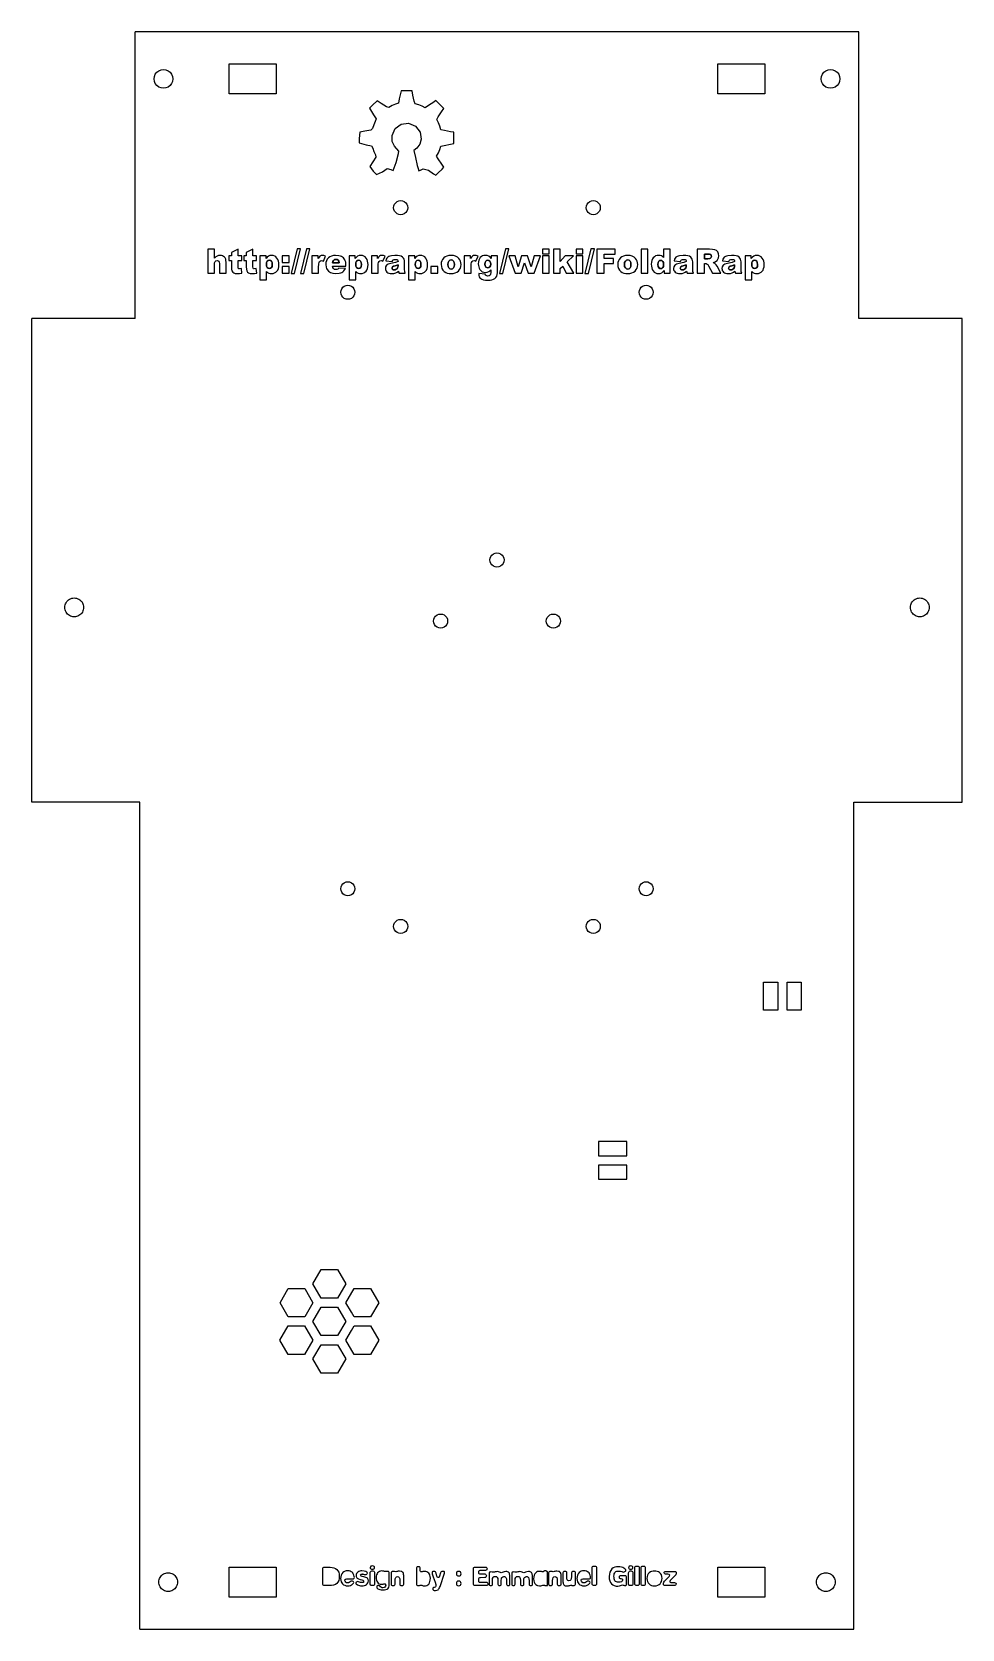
# Model space of a CAD drawing. Header units: metres. Extents: x -1381 to -1183, y -152 to 188.
import ezdxf

# ---------------------------------------------------------------- set-up
doc = ezdxf.new("R2010")
doc.units = ezdxf.units.M

msp = doc.modelspace()

# ---------------------------------------------------------------- linework, layer by layer
at = {"layer": 'COMPONENT0'}
for p, q in [((-1318.91, -139.02, 0), (-1318.89, -138.86, 0)), ((-1318.91, -142.15, 0), (-1318.91, -139.02, 0)), ((-1318.89, -138.86, 0), (-1318.83, -138.75, 0)), ((-1318.83, -138.75, 0), (-1318.72, -138.69, 0)), ((-1318.72, -138.69, 0), (-1318.58, -138.67, 0)), ((-1318.58, -138.67, 0), (-1317.37, -138.67, 0)), ((-1317.37, -138.67, 0), (-1316.93, -138.7, 0)), ((-1316.93, -138.7, 0), (-1316.54, -138.79, 0)), ((-1316.54, -138.79, 0), (-1316.21, -138.94, 0)), ((-1316.21, -138.94, 0), (-1315.92, -139.15, 0)), ((-1315.92, -139.15, 0), (-1315.7, -139.42, 0)), ((-1286.83, -139.01, 0), (-1286.81, -138.84, 0)), ((-1286.83, -142.19, 0), (-1286.83, -139.01, 0)), ((-1286.81, -138.84, 0), (-1286.74, -138.72, 0)), ((-1286.74, -138.72, 0), (-1286.64, -138.65, 0)), ((-1286.64, -138.65, 0), (-1286.49, -138.63, 0)), ((-1286.49, -138.63, 0), (-1284.31, -138.63, 0)), ((-1285.29, -139.39, 0), (-1285.48, -139.4, 0)), ((-1284.28, -139.37, 0), (-1285.29, -139.39, 0)), ((-1284.31, -138.63, 0), (-1284.15, -138.65, 0)), ((-1284.13, -139.33, 0), (-1284.28, -139.37, 0)), ((-1284.15, -138.65, 0), (-1284.04, -138.71, 0)), ((-1284.03, -139.23, 0), (-1284.13, -139.33, 0)), ((-1284.04, -138.71, 0), (-1283.98, -138.8, 0)), ((-1283.97, -139.09, 0), (-1284.03, -139.23, 0)), ((-1283.98, -138.8, 0), (-1283.95, -138.94, 0)), ((-1283.95, -138.94, 0), (-1283.97, -139.09, 0)), ((-1261.57, -138.8, 0), (-1261.55, -138.66, 0)), ((-1261.57, -142.16, 0), (-1261.57, -138.8, 0)), ((-1261.55, -138.66, 0), (-1261.48, -138.53, 0)), ((-1261.48, -138.53, 0), (-1261.36, -138.45, 0)), ((-1261.36, -138.45, 0), (-1261.22, -138.43, 0)), ((-1261.22, -138.43, 0), (-1261.03, -138.43, 0)), ((-1261.03, -138.43, 0), (-1260.87, -138.45, 0)), ((-1260.87, -138.45, 0), (-1260.75, -138.53, 0)), ((-1260.75, -138.53, 0), (-1260.68, -138.67, 0)), ((-1260.68, -138.67, 0), (-1260.66, -138.86, 0)), ((-1260.66, -138.86, 0), (-1260.66, -142.21, 0)), ((-1252.49, -138.8, 0), (-1252.46, -138.66, 0)), ((-1252.49, -142.16, 0), (-1252.49, -138.8, 0)), ((-1252.46, -138.66, 0), (-1252.39, -138.53, 0)), ((-1252.39, -138.53, 0), (-1252.28, -138.45, 0)), ((-1252.28, -138.45, 0), (-1252.13, -138.43, 0)), ((-1252.13, -138.43, 0), (-1251.95, -138.43, 0)), ((-1251.95, -138.43, 0), (-1251.78, -138.45, 0)), ((-1251.78, -138.45, 0), (-1251.66, -138.53, 0)), ((-1251.66, -138.53, 0), (-1251.59, -138.67, 0)), ((-1251.59, -138.67, 0), (-1251.57, -138.86, 0)), ((-1251.57, -138.86, 0), (-1251.57, -142.21, 0)), ((-1251.17, -138.8, 0), (-1251.15, -138.66, 0)), ((-1251.17, -142.16, 0), (-1251.17, -138.8, 0)), ((-1251.15, -138.66, 0), (-1251.07, -138.53, 0)), ((-1251.07, -138.53, 0), (-1250.96, -138.45, 0)), ((-1250.96, -138.45, 0), (-1250.82, -138.43, 0)), ((-1250.82, -138.43, 0), (-1250.63, -138.43, 0)), ((-1250.63, -138.43, 0), (-1250.47, -138.45, 0)), ((-1250.47, -138.45, 0), (-1250.35, -138.53, 0)), ((-1250.35, -138.53, 0), (-1250.28, -138.67, 0)), ((-1250.28, -138.67, 0), (-1250.26, -138.86, 0)), ((-1250.26, -138.86, 0), (-1250.26, -142.21, 0)), ((-1318.89, -142.37, 0), (-1318.91, -142.15, 0)), ((-1318.83, -142.5, 0), (-1318.89, -142.37, 0)), ((-1318.72, -142.57, 0), (-1318.83, -142.5, 0)), ((-1318.56, -142.6, 0), (-1318.72, -142.57, 0)), ((-1317.64, -142.6, 0), (-1318.56, -142.6, 0)), ((-1317.1, -142.57, 0), (-1317.64, -142.6, 0)), ((-1316.63, -142.48, 0), (-1317.1, -142.57, 0)), ((-1316.25, -142.33, 0), (-1316.63, -142.48, 0)), ((-1315.94, -142.11, 0), (-1316.25, -142.33, 0)), ((-1315.7, -141.83, 0), (-1315.94, -142.11, 0)), ((-1315.7, -139.42, 0), (-1315.54, -139.74, 0)), ((-1315.54, -141.48, 0), (-1315.7, -141.83, 0)), ((-1315.54, -139.74, 0), (-1315.45, -140.12, 0)), ((-1315.45, -141.05, 0), (-1315.54, -141.48, 0)), ((-1315.45, -140.12, 0), (-1315.41, -140.54, 0)), ((-1315.41, -140.54, 0), (-1315.45, -141.05, 0)), ((-1308.82, -139.89, 0), (-1308.8, -139.71, 0)), ((-1308.82, -142.08, 0), (-1308.82, -139.89, 0)), ((-1308.8, -142.3, 0), (-1308.82, -142.08, 0)), ((-1308.8, -139.71, 0), (-1308.72, -139.58, 0)), ((-1308.74, -142.47, 0), (-1308.8, -142.3, 0)), ((-1308.6, -142.56, 0), (-1308.74, -142.47, 0)), ((-1308.72, -139.58, 0), (-1308.61, -139.49, 0)), ((-1308.61, -139.49, 0), (-1308.47, -139.46, 0)), ((-1308.35, -142.6, 0), (-1308.6, -142.56, 0)), ((-1308.47, -139.46, 0), (-1308.26, -139.46, 0)), ((-1308.15, -142.57, 0), (-1308.35, -142.6, 0)), ((-1308.26, -139.46, 0), (-1308.09, -139.5, 0)), ((-1308, -142.49, 0), (-1308.15, -142.57, 0)), ((-1308.09, -139.5, 0), (-1307.98, -139.59, 0)), ((-1307.91, -142.36, 0), (-1308, -142.49, 0)), ((-1307.98, -139.59, 0), (-1307.91, -139.75, 0)), ((-1307.91, -139.75, 0), (-1307.88, -139.98, 0)), ((-1307.88, -142.17, 0), (-1307.91, -142.36, 0)), ((-1307.88, -139.98, 0), (-1307.88, -142.17, 0)), ((-1286.81, -142.38, 0), (-1286.83, -142.19, 0)), ((-1286.74, -142.51, 0), (-1286.81, -142.38, 0)), ((-1286.63, -142.58, 0), (-1286.74, -142.51, 0)), ((-1286.46, -142.6, 0), (-1286.63, -142.58, 0)), ((-1284.22, -142.6, 0), (-1286.46, -142.6, 0)), ((-1285.76, -141.14, 0), (-1285.79, -141.37, 0)), ((-1285.79, -141.37, 0), (-1285.79, -141.53, 0)), ((-1285.79, -141.53, 0), (-1285.75, -141.72, 0)), ((-1285.74, -139.55, 0), (-1285.78, -139.73, 0)), ((-1285.78, -139.73, 0), (-1285.75, -139.92, 0)), ((-1285.68, -141, 0), (-1285.76, -141.14, 0)), ((-1285.75, -139.92, 0), (-1285.67, -140.03, 0)), ((-1285.75, -141.72, 0), (-1285.64, -141.83, 0)), ((-1285.63, -139.45, 0), (-1285.74, -139.55, 0)), ((-1285.54, -140.92, 0), (-1285.68, -141, 0)), ((-1285.67, -140.03, 0), (-1285.54, -140.09, 0)), ((-1285.64, -141.83, 0), (-1285.48, -141.87, 0)), ((-1285.48, -139.4, 0), (-1285.63, -139.45, 0)), ((-1285.54, -140.09, 0), (-1285.34, -140.11, 0)), ((-1285.34, -140.9, 0), (-1285.54, -140.92, 0)), ((-1285.48, -141.87, 0), (-1285.27, -141.88, 0)), ((-1285.34, -140.11, 0), (-1284.45, -140.09, 0)), ((-1284.45, -140.88, 0), (-1285.34, -140.9, 0)), ((-1285.27, -141.88, 0), (-1284.11, -141.86, 0)), ((-1284.45, -140.09, 0), (-1284.3, -140.12, 0)), ((-1284.3, -140.85, 0), (-1284.45, -140.88, 0)), ((-1284.3, -140.12, 0), (-1284.18, -140.22, 0)), ((-1284.18, -140.77, 0), (-1284.3, -140.85, 0)), ((-1284.03, -142.58, 0), (-1284.22, -142.6, 0)), ((-1284.18, -140.22, 0), (-1284.11, -140.35, 0)), ((-1284.11, -140.64, 0), (-1284.18, -140.77, 0)), ((-1284.11, -140.35, 0), (-1284.08, -140.5, 0)), ((-1284.08, -140.5, 0), (-1284.11, -140.64, 0)), ((-1284.11, -141.86, 0), (-1283.96, -141.89, 0)), ((-1283.89, -142.52, 0), (-1284.03, -142.58, 0)), ((-1283.96, -141.89, 0), (-1283.86, -142, 0)), ((-1283.81, -142.43, 0), (-1283.89, -142.52, 0)), ((-1283.86, -142, 0), (-1283.8, -142.14, 0)), ((-1283.78, -142.3, 0), (-1283.81, -142.43, 0)), ((-1283.8, -142.14, 0), (-1283.78, -142.3, 0)), ((-1261.55, -142.35, 0), (-1261.57, -142.16, 0)), ((-1261.47, -142.49, 0), (-1261.55, -142.35, 0)), ((-1261.32, -142.56, 0), (-1261.47, -142.49, 0)), ((-1261.09, -142.59, 0), (-1261.32, -142.56, 0)), ((-1260.9, -142.57, 0), (-1261.09, -142.59, 0)), ((-1260.77, -142.5, 0), (-1260.9, -142.57, 0)), ((-1260.68, -142.38, 0), (-1260.77, -142.5, 0)), ((-1260.66, -142.21, 0), (-1260.68, -142.38, 0)), ((-1253.83, -139.89, 0), (-1253.8, -139.71, 0)), ((-1253.83, -142.08, 0), (-1253.83, -139.89, 0)), ((-1253.81, -142.3, 0), (-1253.83, -142.08, 0)), ((-1253.74, -142.47, 0), (-1253.81, -142.3, 0)), ((-1253.8, -139.71, 0), (-1253.73, -139.58, 0)), ((-1253.6, -142.56, 0), (-1253.74, -142.47, 0)), ((-1253.73, -139.58, 0), (-1253.62, -139.49, 0)), ((-1253.62, -139.49, 0), (-1253.47, -139.46, 0)), ((-1253.36, -142.6, 0), (-1253.6, -142.56, 0)), ((-1253.47, -139.46, 0), (-1253.26, -139.46, 0)), ((-1253.15, -142.57, 0), (-1253.36, -142.6, 0)), ((-1253.26, -139.46, 0), (-1253.1, -139.5, 0)), ((-1253.01, -142.49, 0), (-1253.15, -142.57, 0)), ((-1253.1, -139.5, 0), (-1252.98, -139.59, 0)), ((-1252.92, -142.36, 0), (-1253.01, -142.49, 0)), ((-1252.98, -139.59, 0), (-1252.91, -139.75, 0)), ((-1252.89, -142.17, 0), (-1252.92, -142.36, 0)), ((-1252.91, -139.75, 0), (-1252.89, -139.98, 0)), ((-1252.89, -139.98, 0), (-1252.89, -142.17, 0)), ((-1252.46, -142.35, 0), (-1252.49, -142.16, 0)), ((-1252.38, -142.49, 0), (-1252.46, -142.35, 0)), ((-1252.23, -142.56, 0), (-1252.38, -142.49, 0)), ((-1252, -142.59, 0), (-1252.23, -142.56, 0)), ((-1251.81, -142.57, 0), (-1252, -142.59, 0)), ((-1251.68, -142.5, 0), (-1251.81, -142.57, 0)), ((-1251.6, -142.38, 0), (-1251.68, -142.5, 0)), ((-1251.57, -142.21, 0), (-1251.6, -142.38, 0)), ((-1251.14, -142.35, 0), (-1251.17, -142.16, 0)), ((-1251.06, -142.49, 0), (-1251.14, -142.35, 0)), ((-1250.92, -142.56, 0), (-1251.06, -142.49, 0)), ((-1250.69, -142.59, 0), (-1250.92, -142.56, 0)), ((-1250.5, -142.57, 0), (-1250.69, -142.59, 0)), ((-1250.36, -142.5, 0), (-1250.5, -142.57, 0)), ((-1250.28, -142.38, 0), (-1250.36, -142.5, 0)), ((-1250.26, -142.21, 0), (-1250.28, -142.38, 0)), ((-1246.42, -142.09, 0), (-1246.35, -141.86, 0)), ((-1246.42, -142.26, 0), (-1246.42, -142.09, 0)), ((-1246.39, -142.4, 0), (-1246.42, -142.26, 0)), ((-1246.32, -142.5, 0), (-1246.39, -142.4, 0)), ((-1246.35, -141.86, 0), (-1246.16, -141.61, 0)), ((-1246.2, -142.56, 0), (-1246.32, -142.5, 0)), ((-1246.24, -139.86, 0), (-1246.22, -139.73, 0)), ((-1246.21, -140.01, 0), (-1246.24, -139.86, 0)), ((-1246.22, -139.73, 0), (-1246.16, -139.63, 0)), ((-1246.12, -140.11, 0), (-1246.21, -140.01, 0)), ((-1246.06, -142.58, 0), (-1246.2, -142.56, 0)), ((-1246.16, -139.63, 0), (-1246.05, -139.57, 0)), ((-1246.16, -141.61, 0), (-1245.2, -140.64, 0)), ((-1246, -140.16, 0), (-1246.12, -140.11, 0)), ((-1244.13, -142.58, 0), (-1246.06, -142.58, 0)), ((-1246.05, -139.57, 0), (-1245.9, -139.55, 0)), ((-1245.88, -140.18, 0), (-1246, -140.16, 0)), ((-1245.9, -139.55, 0), (-1244.06, -139.55, 0)), ((-1245.45, -140.18, 0), (-1245.88, -140.18, 0)), ((-1245.17, -140.23, 0), (-1245.45, -140.18, 0)), ((-1245.2, -140.64, 0), (-1245.1, -140.52, 0)), ((-1245.1, -140.29, 0), (-1245.17, -140.23, 0)), ((-1245.07, -140.38, 0), (-1245.1, -140.29, 0)), ((-1245.1, -140.52, 0), (-1245.07, -140.38, 0)), ((-1244.94, -141.53, 0), (-1245.04, -141.7, 0)), ((-1245.04, -141.7, 0), (-1245.02, -141.81, 0)), ((-1245.02, -141.81, 0), (-1244.95, -141.89, 0)), ((-1244.95, -141.89, 0), (-1244.85, -141.94, 0)), ((-1244.67, -141.24, 0), (-1244.94, -141.53, 0)), ((-1244.85, -141.94, 0), (-1244.71, -141.95, 0)), ((-1244.71, -141.95, 0), (-1244.06, -141.95, 0)), ((-1243.96, -140.52, 0), (-1244.67, -141.24, 0)), ((-1243.95, -142.56, 0), (-1244.13, -142.58, 0)), ((-1244.06, -139.55, 0), (-1243.92, -139.57, 0)), ((-1244.06, -141.95, 0), (-1243.91, -141.97, 0)), ((-1243.84, -140.4, 0), (-1243.96, -140.52, 0)), ((-1243.82, -142.51, 0), (-1243.95, -142.56, 0)), ((-1243.92, -139.57, 0), (-1243.8, -139.62, 0)), ((-1243.91, -141.97, 0), (-1243.8, -142.04, 0)), ((-1243.76, -140.27, 0), (-1243.84, -140.4, 0)), ((-1243.74, -142.41, 0), (-1243.82, -142.51, 0)), ((-1243.8, -139.62, 0), (-1243.72, -139.73, 0)), ((-1243.8, -142.04, 0), (-1243.73, -142.15, 0)), ((-1243.71, -140.1, 0), (-1243.76, -140.27, 0)), ((-1243.71, -142.28, 0), (-1243.74, -142.41, 0)), ((-1243.73, -142.15, 0), (-1243.71, -142.28, 0)), ((-1243.72, -139.73, 0), (-1243.7, -139.87, 0)), ((-1243.7, -139.87, 0), (-1243.71, -140.1, 0))]:
    msp.add_line(p, q, dxfattribs=at)
for points in [[(-1307.93, -138.94, 0), (-1307.9, -138.75, 0), (-1307.92, -138.61, 0), (-1308, -138.5, 0), (-1308.14, -138.42, 0), (-1308.36, -138.4, 0), (-1308.54, -138.42, 0), (-1308.69, -138.48, 0), (-1308.79, -138.59, 0), (-1308.82, -138.77, 0), (-1308.8, -138.91, 0), (-1308.72, -139.03, 0), (-1308.58, -139.1, 0), (-1308.36, -139.12, 0), (-1308.18, -139.11, 0), (-1308.03, -139.05, 0), (-1307.93, -138.94, 0)], [(-1298.94, -138.8, 0), (-1298.96, -138.94, 0), (-1298.96, -142.12, 0), (-1298.94, -142.35, 0), (-1298.87, -142.49, 0), (-1298.75, -142.56, 0), (-1298.56, -142.59, 0), (-1298.4, -142.58, 0), (-1298.3, -142.55, 0), (-1298.2, -142.52, 0), (-1298.03, -142.51, 0), (-1297.86, -142.53, 0), (-1297.72, -142.58, 0), (-1297.55, -142.63, 0), (-1297.29, -142.66, 0), (-1297.03, -142.63, 0), (-1296.79, -142.56, 0), (-1296.56, -142.43, 0), (-1296.37, -142.25, 0), (-1296.22, -142.02, 0), (-1296.1, -141.74, 0), (-1296.03, -141.41, 0), (-1296, -141.02, 0), (-1296.03, -140.68, 0), (-1296.1, -140.39, 0), (-1296.21, -140.14, 0), (-1296.36, -139.93, 0), (-1296.54, -139.77, 0), (-1296.76, -139.65, 0), (-1297, -139.58, 0), (-1297.26, -139.55, 0), (-1297.48, -139.57, 0), (-1297.65, -139.62, 0), (-1297.8, -139.66, 0), (-1297.94, -139.68, 0), (-1298.05, -139.65, 0), (-1298.12, -139.57, 0), (-1298.17, -139.45, 0), (-1298.18, -139.33, 0), (-1298.18, -138.94, 0), (-1298.2, -138.78, 0), (-1298.27, -138.67, 0), (-1298.36, -138.6, 0), (-1298.48, -138.58, 0), (-1298.66, -138.58, 0), (-1298.8, -138.6, 0), (-1298.89, -138.68, 0), (-1298.94, -138.8, 0)], [(-1254.42, -139.42, 0), (-1254.41, -139.34, 0), (-1254.43, -139.25, 0), (-1254.51, -139.14, 0), (-1254.64, -139.01, 0), (-1254.82, -138.88, 0), (-1255.05, -138.76, 0), (-1255.33, -138.65, 0), (-1255.66, -138.58, 0), (-1256.04, -138.56, 0), (-1256.4, -138.59, 0), (-1256.75, -138.68, 0), (-1257.08, -138.83, 0), (-1257.37, -139.05, 0), (-1257.61, -139.34, 0), (-1257.8, -139.7, 0), (-1257.92, -140.13, 0), (-1257.96, -140.63, 0), (-1257.93, -141.12, 0), (-1257.83, -141.55, 0), (-1257.66, -141.91, 0), (-1257.45, -142.2, 0), (-1257.18, -142.42, 0), (-1256.86, -142.58, 0), (-1256.5, -142.68, 0), (-1256.11, -142.71, 0), (-1255.76, -142.67, 0), (-1255.51, -142.58, 0), (-1255.3, -142.49, 0), (-1255.1, -142.45, 0), (-1254.98, -142.47, 0), (-1254.85, -142.52, 0), (-1254.72, -142.57, 0), (-1254.55, -142.59, 0), (-1254.44, -142.57, 0), (-1254.35, -142.51, 0), (-1254.29, -142.42, 0), (-1254.27, -142.28, 0), (-1254.27, -140.89, 0), (-1254.29, -140.72, 0), (-1254.35, -140.61, 0), (-1254.44, -140.54, 0), (-1254.58, -140.51, 0), (-1255.46, -140.51, 0), (-1255.63, -140.53, 0), (-1255.74, -140.59, 0), (-1255.81, -140.68, 0), (-1255.84, -140.81, 0), (-1255.82, -140.93, 0), (-1255.75, -141.01, 0), (-1255.63, -141.06, 0), (-1255.44, -141.1, 0), (-1255.24, -141.15, 0), (-1255.15, -141.23, 0), (-1255.14, -141.32, 0), (-1255.15, -141.42, 0), (-1255.2, -141.61, 0), (-1255.36, -141.75, 0), (-1255.61, -141.83, 0), (-1255.96, -141.86, 0), (-1256.21, -141.84, 0), (-1256.42, -141.78, 0), (-1256.59, -141.69, 0), (-1256.72, -141.55, 0), (-1256.81, -141.38, 0), (-1256.88, -141.16, 0), (-1256.92, -140.89, 0), (-1256.94, -140.58, 0), (-1256.92, -140.3, 0), (-1256.86, -140.07, 0), (-1256.77, -139.88, 0), (-1256.66, -139.73, 0), (-1256.51, -139.61, 0), (-1256.34, -139.54, 0), (-1256.15, -139.49, 0), (-1255.94, -139.48, 0), (-1255.53, -139.51, 0), (-1255.28, -139.59, 0), (-1255.1, -139.66, 0), (-1254.93, -139.7, 0), (-1254.78, -139.67, 0), (-1254.61, -139.6, 0), (-1254.47, -139.49, 0), (-1254.42, -139.42, 0)], [(-1252.93, -138.94, 0), (-1252.9, -138.75, 0), (-1252.93, -138.61, 0), (-1253.01, -138.5, 0), (-1253.15, -138.42, 0), (-1253.37, -138.4, 0), (-1253.54, -138.42, 0), (-1253.69, -138.48, 0), (-1253.79, -138.59, 0), (-1253.83, -138.77, 0), (-1253.8, -138.91, 0), (-1253.73, -139.03, 0), (-1253.59, -139.1, 0), (-1253.37, -139.12, 0), (-1253.19, -139.11, 0), (-1253.04, -139.05, 0), (-1252.93, -138.94, 0)], [(-1312.22, -141.01, 0), (-1312.19, -140.84, 0), (-1312.21, -140.65, 0), (-1312.29, -140.37, 0), (-1312.44, -140.06, 0), (-1312.55, -139.9, 0), (-1312.7, -139.76, 0), (-1312.87, -139.63, 0), (-1313.09, -139.54, 0), (-1313.34, -139.47, 0), (-1313.64, -139.45, 0), (-1313.92, -139.47, 0), (-1314.19, -139.54, 0), (-1314.44, -139.66, 0), (-1314.67, -139.83, 0), (-1314.85, -140.06, 0), (-1315, -140.34, 0), (-1315.09, -140.69, 0), (-1315.13, -141.1, 0), (-1315.1, -141.46, 0), (-1315.01, -141.76, 0), (-1314.88, -142.03, 0), (-1314.7, -142.24, 0), (-1314.48, -142.41, 0), (-1314.22, -142.53, 0), (-1313.94, -142.61, 0), (-1313.63, -142.63, 0), (-1313.32, -142.61, 0), (-1313.05, -142.54, 0), (-1312.83, -142.45, 0), (-1312.64, -142.34, 0), (-1312.4, -142.1, 0), (-1312.32, -141.91, 0), (-1312.36, -141.81, 0), (-1312.45, -141.71, 0), (-1312.58, -141.64, 0), (-1312.72, -141.61, 0), (-1312.83, -141.63, 0), (-1312.92, -141.67, 0), (-1313.1, -141.81, 0), (-1313.31, -141.96, 0), (-1313.44, -142, 0), (-1313.61, -142.02, 0), (-1313.84, -141.97, 0), (-1314.03, -141.85, 0), (-1314.17, -141.67, 0), (-1314.22, -141.48, 0), (-1314.2, -141.35, 0), (-1314.12, -141.25, 0), (-1313.99, -141.19, 0), (-1313.81, -141.18, 0), (-1312.86, -141.18, 0), (-1312.59, -141.18, 0), (-1312.41, -141.16, 0), (-1312.29, -141.11, 0), (-1312.22, -141.01, 0)], [(-1310.42, -140.12, 0), (-1310.48, -140.13, 0), (-1310.24, -140.14, 0), (-1310.08, -140.19, 0), (-1309.94, -140.23, 0), (-1309.78, -140.24, 0), (-1309.66, -140.21, 0), (-1309.54, -140.14, 0), (-1309.46, -140.04, 0), (-1309.42, -139.92, 0), (-1309.44, -139.83, 0), (-1309.51, -139.74, 0), (-1309.77, -139.59, 0), (-1310.14, -139.49, 0), (-1310.59, -139.45, 0), (-1310.83, -139.46, 0), (-1311.06, -139.51, 0), (-1311.27, -139.6, 0), (-1311.46, -139.71, 0), (-1311.62, -139.85, 0), (-1311.74, -140.02, 0), (-1311.82, -140.22, 0), (-1311.85, -140.44, 0), (-1311.83, -140.62, 0), (-1311.78, -140.77, 0), (-1311.7, -140.9, 0), (-1311.6, -141.01, 0), (-1311.32, -141.18, 0), (-1310.98, -141.29, 0), (-1310.63, -141.38, 0), (-1310.39, -141.46, 0), (-1310.26, -141.57, 0), (-1310.22, -141.75, 0), (-1310.24, -141.84, 0), (-1310.28, -141.9, 0), (-1310.37, -141.93, 0), (-1310.53, -141.94, 0), (-1310.87, -141.91, 0), (-1311.12, -141.84, 0), (-1311.32, -141.77, 0), (-1311.54, -141.73, 0), (-1311.66, -141.76, 0), (-1311.78, -141.83, 0), (-1311.87, -141.93, 0), (-1311.89, -142.06, 0), (-1311.87, -142.15, 0), (-1311.8, -142.24, 0), (-1311.55, -142.43, 0), (-1311.14, -142.59, 0), (-1310.88, -142.63, 0), (-1310.59, -142.65, 0), (-1310.31, -142.63, 0), (-1310.04, -142.57, 0), (-1309.81, -142.48, 0), (-1309.6, -142.37, 0), (-1309.44, -142.22, 0), (-1309.31, -142.03, 0), (-1309.24, -141.83, 0), (-1309.21, -141.59, 0), (-1309.26, -141.3, 0), (-1309.43, -141.04, 0), (-1309.56, -140.94, 0), (-1309.73, -140.85, 0), (-1310.17, -140.71, 0), (-1310.51, -140.64, 0), (-1310.72, -140.55, 0), (-1310.83, -140.45, 0), (-1310.86, -140.3, 0), (-1310.84, -140.23, 0), (-1310.76, -140.18, 0), (-1310.57, -140.13, 0), (-1310.42, -140.12, 0)], [(-1304.78, -142.66, 0), (-1304.76, -142.4, 0), (-1304.76, -140.08, 0), (-1304.78, -139.82, 0), (-1304.84, -139.66, 0), (-1304.95, -139.58, 0), (-1305.15, -139.55, 0), (-1305.29, -139.56, 0), (-1305.41, -139.58, 0), (-1305.51, -139.6, 0), (-1305.61, -139.61, 0), (-1305.77, -139.59, 0), (-1305.95, -139.54, 0), (-1306.15, -139.49, 0), (-1306.36, -139.47, 0), (-1306.64, -139.5, 0), (-1306.87, -139.58, 0), (-1307.07, -139.7, 0), (-1307.24, -139.87, 0), (-1307.37, -140.08, 0), (-1307.47, -140.32, 0), (-1307.53, -140.6, 0), (-1307.55, -140.9, 0), (-1307.53, -141.17, 0), (-1307.48, -141.43, 0), (-1307.4, -141.67, 0), (-1307.29, -141.87, 0), (-1307.13, -142.05, 0), (-1306.95, -142.18, 0), (-1306.72, -142.27, 0), (-1306.46, -142.3, 0), (-1306.28, -142.28, 0), (-1306.09, -142.26, 0), (-1305.91, -142.23, 0), (-1305.8, -142.21, 0), (-1305.67, -142.23, 0), (-1305.58, -142.29, 0), (-1305.54, -142.39, 0), (-1305.52, -142.53, 0), (-1305.56, -142.74, 0), (-1305.68, -142.91, 0), (-1305.87, -143.02, 0), (-1306.11, -143.06, 0), (-1306.31, -143.04, 0), (-1306.44, -142.99, 0), (-1306.63, -142.82, 0), (-1306.79, -142.66, 0), (-1306.9, -142.61, 0), (-1307.06, -142.59, 0), (-1307.22, -142.6, 0), (-1307.34, -142.65, 0), (-1307.42, -142.72, 0), (-1307.44, -142.82, 0), (-1307.39, -143.03, 0), (-1307.31, -143.15, 0), (-1307.19, -143.26, 0), (-1307.02, -143.36, 0), (-1306.8, -143.44, 0), (-1306.51, -143.5, 0), (-1306.15, -143.52, 0), (-1305.79, -143.5, 0), (-1305.49, -143.45, 0), (-1305.25, -143.36, 0), (-1305.06, -143.24, 0), (-1304.92, -143.08, 0), (-1304.83, -142.89, 0), (-1304.78, -142.66, 0)], [(-1302.22, -139.55, 0), (-1302.58, -139.49, 0), (-1302.84, -139.52, 0), (-1303.03, -139.57, 0), (-1303.19, -139.62, 0), (-1303.37, -139.65, 0), (-1303.62, -139.6, 0), (-1303.94, -139.56, 0), (-1304.12, -139.58, 0), (-1304.25, -139.65, 0), (-1304.33, -139.75, 0), (-1304.35, -139.9, 0), (-1304.35, -142.23, 0), (-1304.33, -142.39, 0), (-1304.26, -142.5, 0), (-1304.16, -142.57, 0), (-1304.02, -142.59, 0), (-1303.89, -142.59, 0), (-1303.75, -142.57, 0), (-1303.64, -142.51, 0), (-1303.56, -142.41, 0), (-1303.53, -142.26, 0), (-1303.52, -141.52, 0), (-1303.49, -141.15, 0), (-1303.4, -140.89, 0), (-1303.32, -140.8, 0), (-1303.23, -140.73, 0), (-1303.01, -140.68, 0), (-1302.79, -140.73, 0), (-1302.63, -140.88, 0), (-1302.54, -141.13, 0), (-1302.51, -141.49, 0), (-1302.51, -142.26, 0), (-1302.49, -142.41, 0), (-1302.42, -142.51, 0), (-1302.31, -142.57, 0), (-1302.18, -142.59, 0), (-1302.06, -142.59, 0), (-1301.91, -142.57, 0), (-1301.8, -142.51, 0), (-1301.72, -142.41, 0), (-1301.69, -142.26, 0), (-1301.69, -140.43, 0), (-1301.71, -140.19, 0), (-1301.75, -140, 0), (-1301.83, -139.83, 0), (-1301.93, -139.71, 0), (-1302.07, -139.61, 0), (-1302.22, -139.55, 0)], [(-1295.66, -139.8, 0), (-1295.61, -140.08, 0), (-1295.54, -140.3, 0), (-1295.39, -140.75, 0), (-1295.21, -141.31, 0), (-1295.03, -141.89, 0), (-1294.89, -142.35, 0), (-1294.84, -142.59, 0), (-1294.86, -142.71, 0), (-1294.92, -142.82, 0), (-1295.03, -142.91, 0), (-1295.18, -142.96, 0), (-1295.32, -143, 0), (-1295.42, -143.07, 0), (-1295.49, -143.16, 0), (-1295.52, -143.29, 0), (-1295.49, -143.42, 0), (-1295.43, -143.52, 0), (-1295.33, -143.58, 0), (-1295.2, -143.6, 0), (-1294.91, -143.6, 0), (-1294.64, -143.58, 0), (-1294.39, -143.46, 0), (-1294.27, -143.36, 0), (-1294.15, -143.21, 0), (-1294.05, -143.02, 0), (-1293.96, -142.77, 0), (-1293.03, -139.96, 0), (-1293.01, -139.88, 0), (-1293.01, -139.77, 0), (-1293.02, -139.69, 0), (-1293.08, -139.62, 0), (-1293.17, -139.57, 0), (-1293.26, -139.56, 0), (-1293.46, -139.56, 0), (-1293.61, -139.58, 0), (-1293.73, -139.64, 0), (-1293.81, -139.73, 0), (-1293.87, -139.86, 0), (-1294.08, -140.55, 0), (-1294.18, -140.79, 0), (-1294.23, -140.87, 0), (-1294.31, -140.89, 0), (-1294.39, -140.89, 0), (-1294.47, -140.84, 0), (-1294.55, -140.74, 0), (-1294.61, -140.57, 0), (-1294.81, -139.93, 0), (-1294.87, -139.77, 0), (-1294.95, -139.65, 0), (-1295.06, -139.58, 0), (-1295.19, -139.56, 0), (-1295.4, -139.56, 0), (-1295.52, -139.57, 0), (-1295.62, -139.65, 0), (-1295.66, -139.8, 0)], [(-1289.52, -140.27, 0), (-1289.49, -140.06, 0), (-1289.52, -139.84, 0), (-1289.58, -139.69, 0), (-1289.73, -139.59, 0), (-1289.97, -139.56, 0), (-1290.22, -139.59, 0), (-1290.37, -139.69, 0), (-1290.44, -139.84, 0), (-1290.47, -140.06, 0), (-1290.44, -140.3, 0), (-1290.35, -140.45, 0), (-1290.2, -140.51, 0), (-1289.97, -140.54, 0), (-1289.73, -140.51, 0), (-1289.58, -140.42, 0), (-1289.52, -140.27, 0)], [(-1289.52, -142.34, 0), (-1289.49, -142.13, 0), (-1289.52, -141.92, 0), (-1289.59, -141.76, 0), (-1289.74, -141.67, 0), (-1289.99, -141.64, 0), (-1290.23, -141.67, 0), (-1290.37, -141.76, 0), (-1290.45, -141.92, 0), (-1290.47, -142.13, 0), (-1290.44, -142.35, 0), (-1290.37, -142.5, 0), (-1290.22, -142.58, 0), (-1289.97, -142.61, 0), (-1289.73, -142.58, 0), (-1289.58, -142.49, 0), (-1289.52, -142.34, 0)], [(-1279.11, -142.41, 0), (-1279.09, -142.28, 0), (-1279.09, -140.46, 0), (-1279.14, -140.09, 0), (-1279.2, -139.94, 0), (-1279.3, -139.82, 0), (-1279.42, -139.73, 0), (-1279.57, -139.66, 0), (-1279.75, -139.62, 0), (-1279.97, -139.6, 0), (-1280.3, -139.65, 0), (-1280.55, -139.74, 0), (-1280.74, -139.83, 0), (-1280.93, -139.87, 0), (-1281.12, -139.83, 0), (-1281.3, -139.74, 0), (-1281.51, -139.65, 0), (-1281.79, -139.6, 0), (-1282.02, -139.63, 0), (-1282.21, -139.68, 0), (-1282.39, -139.73, 0), (-1282.57, -139.76, 0), (-1282.83, -139.72, 0), (-1283.12, -139.68, 0), (-1283.28, -139.7, 0), (-1283.4, -139.76, 0), (-1283.47, -139.86, 0), (-1283.5, -139.99, 0), (-1283.5, -142.24, 0), (-1283.47, -142.39, 0), (-1283.41, -142.5, 0), (-1283.3, -142.56, 0), (-1283.14, -142.58, 0), (-1282.99, -142.56, 0), (-1282.88, -142.51, 0), (-1282.81, -142.41, 0), (-1282.79, -142.28, 0), (-1282.8, -141.45, 0), (-1282.77, -141.1, 0), (-1282.66, -140.84, 0), (-1282.57, -140.75, 0), (-1282.47, -140.68, 0), (-1282.35, -140.64, 0), (-1282.22, -140.63, 0), (-1281.97, -140.68, 0), (-1281.87, -140.74, 0), (-1281.79, -140.83, 0), (-1281.69, -141.07, 0), (-1281.65, -141.41, 0), (-1281.64, -142.28, 0), (-1281.62, -142.41, 0), (-1281.55, -142.51, 0), (-1281.44, -142.56, 0), (-1281.29, -142.58, 0), (-1281.14, -142.56, 0), (-1281.03, -142.51, 0), (-1280.96, -142.41, 0), (-1280.94, -142.28, 0), (-1280.95, -141.48, 0), (-1280.91, -141.1, 0), (-1280.86, -140.96, 0), (-1280.79, -140.84, 0), (-1280.6, -140.69, 0), (-1280.36, -140.64, 0), (-1280.23, -140.65, 0), (-1280.12, -140.69, 0), (-1280.03, -140.77, 0), (-1279.95, -140.87, 0), (-1279.84, -141.14, 0), (-1279.8, -141.52, 0), (-1279.79, -142.28, 0), (-1279.77, -142.41, 0), (-1279.7, -142.51, 0), (-1279.59, -142.56, 0), (-1279.44, -142.58, 0), (-1279.28, -142.56, 0), (-1279.17, -142.51, 0), (-1279.11, -142.41, 0)], [(-1274.3, -142.41, 0), (-1274.28, -142.28, 0), (-1274.28, -140.46, 0), (-1274.33, -140.09, 0), (-1274.4, -139.94, 0), (-1274.49, -139.82, 0), (-1274.61, -139.73, 0), (-1274.76, -139.66, 0), (-1274.94, -139.62, 0), (-1275.16, -139.6, 0), (-1275.49, -139.65, 0), (-1275.74, -139.74, 0), (-1275.94, -139.83, 0), (-1276.12, -139.87, 0), (-1276.31, -139.83, 0), (-1276.49, -139.74, 0), (-1276.71, -139.65, 0), (-1276.99, -139.6, 0), (-1277.22, -139.63, 0), (-1277.4, -139.68, 0), (-1277.58, -139.73, 0), (-1277.76, -139.76, 0), (-1278.02, -139.72, 0), (-1278.31, -139.68, 0), (-1278.48, -139.7, 0), (-1278.59, -139.76, 0), (-1278.66, -139.86, 0), (-1278.69, -139.99, 0), (-1278.69, -142.24, 0), (-1278.67, -142.39, 0), (-1278.6, -142.5, 0), (-1278.49, -142.56, 0), (-1278.34, -142.58, 0), (-1278.18, -142.56, 0), (-1278.07, -142.51, 0), (-1278.01, -142.41, 0), (-1277.98, -142.28, 0), (-1278, -141.45, 0), (-1277.96, -141.1, 0), (-1277.85, -140.84, 0), (-1277.77, -140.75, 0), (-1277.67, -140.68, 0), (-1277.55, -140.64, 0), (-1277.41, -140.63, 0), (-1277.16, -140.68, 0), (-1277.07, -140.74, 0), (-1276.99, -140.83, 0), (-1276.88, -141.07, 0), (-1276.85, -141.41, 0), (-1276.84, -142.28, 0), (-1276.81, -142.41, 0), (-1276.75, -142.51, 0), (-1276.64, -142.56, 0), (-1276.48, -142.58, 0), (-1276.33, -142.56, 0), (-1276.22, -142.51, 0), (-1276.15, -142.41, 0), (-1276.13, -142.28, 0), (-1276.14, -141.48, 0), (-1276.1, -141.1, 0), (-1276.05, -140.96, 0), (-1275.98, -140.84, 0), (-1275.79, -140.69, 0), (-1275.56, -140.64, 0), (-1275.43, -140.65, 0), (-1275.31, -140.69, 0), (-1275.22, -140.77, 0), (-1275.14, -140.87, 0), (-1275.03, -141.14, 0), (-1274.99, -141.52, 0), (-1274.98, -142.28, 0), (-1274.96, -142.41, 0), (-1274.89, -142.51, 0), (-1274.78, -142.56, 0), (-1274.63, -142.58, 0), (-1274.48, -142.56, 0), (-1274.37, -142.51, 0), (-1274.3, -142.41, 0)], [(-1272.1, -142.49, 0), (-1271.9, -142.46, 0), (-1271.79, -142.48, 0), (-1271.72, -142.53, 0), (-1271.64, -142.58, 0), (-1271.47, -142.6, 0), (-1271.2, -142.59, 0), (-1271.09, -142.56, 0), (-1271.08, -142.44, 0), (-1271.08, -142.22, 0), (-1271.12, -139.63, 0), (-1271.15, -139.61, 0), (-1271.24, -139.55, 0), (-1271.34, -139.47, 0), (-1271.41, -139.43, 0), (-1271.65, -139.43, 0), (-1271.74, -139.45, 0), (-1271.86, -139.5, 0), (-1271.9, -139.54, 0), (-1271.92, -139.61, 0), (-1271.94, -139.63, 0), (-1272, -139.65, 0), (-1272.06, -139.65, 0), (-1272.1, -139.65, 0), (-1272.25, -139.64, 0), (-1272.39, -139.6, 0), (-1272.56, -139.57, 0), (-1272.78, -139.56, 0), (-1272.98, -139.57, 0), (-1273.19, -139.62, 0), (-1273.4, -139.72, 0), (-1273.6, -139.87, 0), (-1273.77, -140.08, 0), (-1273.91, -140.35, 0), (-1274.01, -140.69, 0), (-1274.04, -141.12, 0), (-1274.01, -141.55, 0), (-1273.91, -141.89, 0), (-1273.77, -142.16, 0), (-1273.59, -142.36, 0), (-1273.39, -142.51, 0), (-1273.18, -142.6, 0), (-1272.77, -142.67, 0), (-1272.49, -142.63, 0), (-1272.28, -142.56, 0), (-1272.1, -142.49, 0)], [(-1268.71, -139.55, 0), (-1269.07, -139.49, 0), (-1269.33, -139.52, 0), (-1269.52, -139.57, 0), (-1269.68, -139.62, 0), (-1269.86, -139.65, 0), (-1270.12, -139.6, 0), (-1270.43, -139.56, 0), (-1270.61, -139.58, 0), (-1270.74, -139.65, 0), (-1270.82, -139.75, 0), (-1270.84, -139.9, 0), (-1270.84, -142.23, 0), (-1270.82, -142.39, 0), (-1270.75, -142.5, 0), (-1270.65, -142.57, 0), (-1270.51, -142.59, 0), (-1270.38, -142.59, 0), (-1270.24, -142.57, 0), (-1270.13, -142.51, 0), (-1270.05, -142.41, 0), (-1270.02, -142.26, 0), (-1270.01, -141.52, 0), (-1269.98, -141.15, 0), (-1269.89, -140.89, 0), (-1269.81, -140.8, 0), (-1269.73, -140.73, 0), (-1269.5, -140.68, 0), (-1269.28, -140.73, 0), (-1269.12, -140.88, 0), (-1269.03, -141.13, 0), (-1269, -141.49, 0), (-1269, -142.26, 0), (-1268.98, -142.41, 0), (-1268.91, -142.51, 0), (-1268.8, -142.57, 0), (-1268.68, -142.59, 0), (-1268.55, -142.59, 0), (-1268.41, -142.57, 0), (-1268.29, -142.51, 0), (-1268.21, -142.41, 0), (-1268.18, -142.26, 0), (-1268.18, -140.43, 0), (-1268.2, -140.19, 0), (-1268.24, -140, 0), (-1268.32, -139.83, 0), (-1268.43, -139.71, 0), (-1268.56, -139.61, 0), (-1268.71, -139.55, 0)], [(-1267.12, -142.65, 0), (-1266.92, -142.67, 0), (-1266.65, -142.64, 0), (-1266.48, -142.59, 0), (-1266.33, -142.54, 0), (-1266.12, -142.51, 0), (-1265.98, -142.53, 0), (-1265.87, -142.55, 0), (-1265.75, -142.57, 0), (-1265.56, -142.58, 0), (-1265.39, -142.56, 0), (-1265.25, -142.5, 0), (-1265.17, -142.4, 0), (-1265.14, -142.26, 0), (-1265.14, -139.93, 0), (-1265.16, -139.77, 0), (-1265.22, -139.66, 0), (-1265.32, -139.59, 0), (-1265.46, -139.57, 0), (-1265.59, -139.57, 0), (-1265.75, -139.59, 0), (-1265.87, -139.65, 0), (-1265.93, -139.75, 0), (-1265.96, -139.9, 0), (-1265.98, -140.7, 0), (-1266.02, -141.07, 0), (-1266.12, -141.33, 0), (-1266.2, -141.43, 0), (-1266.29, -141.49, 0), (-1266.53, -141.55, 0), (-1266.75, -141.5, 0), (-1266.84, -141.44, 0), (-1266.9, -141.36, 0), (-1266.97, -141.13, 0), (-1267, -140.8, 0), (-1266.98, -139.9, 0), (-1267, -139.75, 0), (-1267.07, -139.65, 0), (-1267.18, -139.59, 0), (-1267.31, -139.57, 0), (-1267.49, -139.57, 0), (-1267.61, -139.59, 0), (-1267.71, -139.65, 0), (-1267.78, -139.76, 0), (-1267.8, -139.9, 0), (-1267.8, -141.8, 0), (-1267.78, -141.99, 0), (-1267.74, -142.16, 0), (-1267.67, -142.31, 0), (-1267.58, -142.43, 0), (-1267.45, -142.54, 0), (-1267.3, -142.61, 0), (-1267.12, -142.65, 0)], [(-1261.92, -141.01, 0), (-1261.9, -140.84, 0), (-1261.91, -140.65, 0), (-1261.99, -140.37, 0), (-1262.14, -140.06, 0), (-1262.25, -139.9, 0), (-1262.4, -139.76, 0), (-1262.58, -139.63, 0), (-1262.79, -139.54, 0), (-1263.04, -139.47, 0), (-1263.34, -139.45, 0), (-1263.62, -139.47, 0), (-1263.89, -139.54, 0), (-1264.14, -139.66, 0), (-1264.37, -139.83, 0), (-1264.55, -140.06, 0), (-1264.7, -140.34, 0), (-1264.8, -140.69, 0), (-1264.83, -141.1, 0), (-1264.8, -141.46, 0), (-1264.71, -141.76, 0), (-1264.58, -142.03, 0), (-1264.4, -142.24, 0), (-1264.18, -142.41, 0), (-1263.92, -142.53, 0), (-1263.64, -142.61, 0), (-1263.33, -142.63, 0), (-1263.02, -142.61, 0), (-1262.75, -142.54, 0), (-1262.53, -142.45, 0), (-1262.34, -142.34, 0), (-1262.1, -142.1, 0), (-1262.02, -141.91, 0), (-1262.06, -141.81, 0), (-1262.15, -141.71, 0), (-1262.28, -141.64, 0), (-1262.42, -141.61, 0), (-1262.53, -141.63, 0), (-1262.62, -141.67, 0), (-1262.8, -141.81, 0), (-1263.01, -141.96, 0), (-1263.14, -142, 0), (-1263.31, -142.02, 0), (-1263.54, -141.97, 0), (-1263.73, -141.85, 0), (-1263.87, -141.67, 0), (-1263.92, -141.48, 0), (-1263.9, -141.35, 0), (-1263.82, -141.25, 0), (-1263.69, -141.19, 0), (-1263.51, -141.18, 0), (-1262.56, -141.18, 0), (-1262.29, -141.18, 0), (-1262.11, -141.16, 0), (-1261.99, -141.11, 0), (-1261.92, -141.01, 0)], [(-1246.73, -141.37, 0), (-1246.7, -141.05, 0), (-1246.74, -140.65, 0), (-1246.85, -140.31, 0), (-1247.02, -140.04, 0), (-1247.23, -139.83, 0), (-1247.48, -139.67, 0), (-1247.75, -139.56, 0), (-1248.04, -139.5, 0), (-1248.32, -139.48, 0), (-1248.62, -139.5, 0), (-1248.92, -139.57, 0), (-1249.19, -139.69, 0), (-1249.43, -139.86, 0), (-1249.63, -140.08, 0), (-1249.79, -140.35, 0), (-1249.89, -140.68, 0), (-1249.93, -141.06, 0), (-1249.9, -141.42, 0), (-1249.8, -141.74, 0), (-1249.66, -142.01, 0), (-1249.47, -142.24, 0), (-1249.24, -142.41, 0), (-1248.97, -142.54, 0), (-1248.67, -142.62, 0), (-1248.34, -142.64, 0), (-1247.96, -142.61, 0), (-1247.62, -142.52, 0), (-1247.34, -142.37, 0), (-1247.11, -142.18, 0), (-1246.93, -141.95, 0), (-1246.8, -141.68, 0), (-1246.73, -141.37, 0)]]:
    msp.add_polyline3d(points, dxfattribs=at)
at = {"layer": 'GROUP0'}
msp.add_polyline3d([(-1294.3, 168.81, 0.03), (-1294.67, 169.5, 0.03), (-1294.36, 170.07, 0.03), (-1293.62, 171.18, 0.03), (-1293.16, 171.86, 0.03), (-1293.51, 172.23, 0.03), (-1294.32, 173.03, 0.03), (-1294.83, 173.55, 0.03), (-1295.31, 173.24, 0.03), (-1296.41, 172.51, 0.03), (-1297.14, 172.02, 0.03), (-1297.74, 172.34, 0.03), (-1298.47, 172.65, 0.03), (-1299.24, 172.89, 0.03), (-1299.47, 173.43, 0.03), (-1299.73, 174.71, 0.03), (-1299.91, 175.62, 0.03), (-1301.44, 175.66, 0.03), (-1302.26, 175.66, 0.03), (-1302.64, 173.94, 0.03), (-1302.83, 172.98, 0.03), (-1303.42, 172.76, 0.03), (-1304.17, 172.47, 0.03), (-1304.87, 172.11, 0.03), (-1305.39, 172.23, 0.03), (-1306.46, 172.94, 0.03), (-1307.31, 173.51, 0.03), (-1308.37, 172.55, 0.03), (-1309.01, 171.92, 0.03), (-1308.16, 170.52, 0.03), (-1307.56, 169.63, 0.03), (-1307.76, 169.1, 0.03), (-1308.08, 168.38, 0.03), (-1308.34, 167.63, 0.03), (-1308.71, 167.27, 0.03), (-1309.94, 167.03, 0.03), (-1311.03, 166.82, 0.03), (-1311.16, 165.49, 0.03), (-1311.16, 164.53, 0.03), (-1309.69, 164.12, 0.03), (-1308.57, 163.89, 0.03), (-1308.29, 163.44, 0.03), (-1308.02, 162.69, 0.03), (-1307.67, 161.99, 0.03), (-1307.61, 161.48, 0.03), (-1308.28, 160.49, 0.03), (-1308.94, 159.5, 0.03), (-1308.22, 158.5, 0.03), (-1307.5, 157.78, 0.03), (-1306.24, 158.4, 0.03), (-1305.23, 159.08, 0.03), (-1304.41, 158.88, 0.03), (-1303.97, 158.68, 0.03), (-1303.27, 160.4, 0.03), (-1302.82, 162.25, 0.03), (-1302.7, 162.75, 0.03), (-1303.69, 163.87, 0.03), (-1304.13, 164.84, 0.03), (-1304.18, 166.12, 0.03), (-1303.53, 167.58, 0.03), (-1302.27, 168.52, 0.03), (-1300.64, 168.71, 0.03), (-1299.17, 168.08, 0.03), (-1298.22, 166.83, 0.03), (-1297.99, 165.33, 0.03), (-1298.28, 164.27, 0.03), (-1298.91, 163.4, 0.03), (-1299.57, 162.89, 0.03), (-1299.22, 161.46, 0.03), (-1298.81, 159.75, 0.03), (-1298.65, 159.08, 0.03), (-1298.45, 158.59, 0.03), (-1297.99, 158.78, 0.03), (-1297.55, 159, 0.03), (-1296.44, 158.73, 0.03), (-1295.33, 157.99, 0.03), (-1294.83, 157.66, 0.03), (-1294.33, 158.16, 0.03), (-1293.53, 158.96, 0.03), (-1293.15, 159.34, 0.03), (-1293.6, 160.02, 0.03), (-1294.35, 161.13, 0.03), (-1294.69, 161.71, 0.03), (-1294.32, 162.4, 0.03), (-1294.02, 163.12, 0.03), (-1293.8, 163.87, 0.03), (-1293.06, 164.02, 0.03), (-1291.75, 164.28, 0.03), (-1291.05, 164.41, 0.03), (-1291.05, 165.02, 0.03), (-1291.05, 166.16, 0.03), (-1291.05, 166.8, 0.03), (-1291.72, 166.93, 0.03), (-1293.03, 167.19, 0.03), (-1293.79, 167.34, 0.03), (-1294, 168.07, 0.03), (-1294.3, 168.81, 0.03)], dxfattribs=at)
at = {"layer": 'GROUP1'}
for points in [[(-1342, 141.91, 0.03), (-1343.42, 141.91, 0.03), (-1343.42, 136.81, 0.03), (-1342, 136.81, 0.03), (-1342, 138.59, 0.03), (-1341.96, 139.01, 0.03), (-1341.84, 139.29, 0.03), (-1341.66, 139.43, 0.03), (-1341.42, 139.48, 0.03), (-1341.22, 139.44, 0.03), (-1341.06, 139.34, 0.03), (-1340.97, 139.14, 0.03), (-1340.93, 138.84, 0.03), (-1340.93, 136.81, 0.03), (-1339.51, 136.81, 0.03), (-1339.51, 139.16, 0.03), (-1339.53, 139.5, 0.03), (-1339.59, 139.79, 0.03), (-1339.7, 140.04, 0.03), (-1339.84, 140.24, 0.03), (-1340.03, 140.39, 0.03), (-1340.24, 140.5, 0.03), (-1340.48, 140.57, 0.03), (-1340.75, 140.59, 0.03), (-1341.12, 140.56, 0.03), (-1341.43, 140.46, 0.03), (-1341.71, 140.29, 0.03), (-1342, 140.03, 0.03), (-1342, 141.91, 0.03)], [(-1336.96, 140.51, 0.03), (-1336.96, 141.91, 0.03), (-1338.38, 141.19, 0.03), (-1338.38, 140.51, 0.03), (-1338.9, 140.51, 0.03), (-1338.9, 139.47, 0.03), (-1338.38, 139.47, 0.03), (-1338.38, 138.17, 0.03), (-1338.35, 137.64, 0.03), (-1338.26, 137.28, 0.03), (-1338.1, 137.04, 0.03), (-1337.89, 136.86, 0.03), (-1337.57, 136.76, 0.03), (-1337.11, 136.73, 0.03), (-1336.63, 136.76, 0.03), (-1336.13, 136.84, 0.03), (-1336.23, 137.82, 0.03), (-1336.67, 137.73, 0.03), (-1336.82, 137.76, 0.03), (-1336.91, 137.85, 0.03), (-1336.96, 138.16, 0.03), (-1336.96, 139.47, 0.03), (-1336.18, 139.47, 0.03), (-1336.18, 140.51, 0.03), (-1336.96, 140.51, 0.03)], [(-1333.8, 140.51, 0.03), (-1333.8, 141.91, 0.03), (-1335.22, 141.19, 0.03), (-1335.22, 140.51, 0.03), (-1335.74, 140.51, 0.03), (-1335.74, 139.47, 0.03), (-1335.22, 139.47, 0.03), (-1335.22, 138.17, 0.03), (-1335.19, 137.64, 0.03), (-1335.1, 137.28, 0.03), (-1334.94, 137.04, 0.03), (-1334.72, 136.86, 0.03), (-1334.4, 136.76, 0.03), (-1333.95, 136.73, 0.03), (-1333.47, 136.76, 0.03), (-1332.96, 136.84, 0.03), (-1333.07, 137.82, 0.03), (-1333.51, 137.73, 0.03), (-1333.65, 137.76, 0.03), (-1333.75, 137.85, 0.03), (-1333.8, 138.16, 0.03), (-1333.8, 139.47, 0.03), (-1333.02, 139.47, 0.03), (-1333.02, 140.51, 0.03), (-1333.8, 140.51, 0.03)], [(-1332.33, 140.51, 0.03), (-1332.33, 135.41, 0.03), (-1330.9, 135.41, 0.03), (-1330.9, 137.17, 0.03), (-1330.68, 136.98, 0.03), (-1330.42, 136.84, 0.03), (-1330.14, 136.76, 0.03), (-1329.83, 136.73, 0.03), (-1329.5, 136.76, 0.03), (-1329.21, 136.85, 0.03), (-1328.95, 137, 0.03), (-1328.71, 137.21, 0.03), (-1328.52, 137.48, 0.03), (-1328.38, 137.81, 0.03), (-1328.3, 138.19, 0.03), (-1328.27, 138.62, 0.03), (-1328.29, 139.02, 0.03), (-1328.37, 139.39, 0.03), (-1328.5, 139.72, 0.03), (-1328.67, 140.02, 0.03), (-1328.9, 140.27, 0.03), (-1329.16, 140.45, 0.03), (-1329.47, 140.56, 0.03), (-1329.82, 140.59, 0.03), (-1330.18, 140.55, 0.03), (-1330.5, 140.43, 0.03), (-1330.75, 140.25, 0.03), (-1331.01, 139.96, 0.03), (-1331.01, 140.51, 0.03), (-1332.33, 140.51, 0.03)], [(-1329.68, 138.68, 0.03), (-1329.73, 139.07, 0.03), (-1329.86, 139.34, 0.03), (-1330.05, 139.5, 0.03), (-1330.28, 139.55, 0.03), (-1330.53, 139.5, 0.03), (-1330.73, 139.34, 0.03), (-1330.87, 139.06, 0.03), (-1330.92, 138.65, 0.03), (-1330.87, 138.27, 0.03), (-1330.73, 138, 0.03), (-1330.52, 137.84, 0.03), (-1330.26, 137.79, 0.03), (-1330.04, 137.84, 0.03), (-1329.85, 137.99, 0.03), (-1329.73, 138.26, 0.03), (-1329.68, 138.68, 0.03)], [(-1330.87, 138.27, 0.03), (-1330.92, 138.65, 0.03), (-1330.87, 139.06, 0.03), (-1330.73, 139.34, 0.03), (-1330.53, 139.5, 0.03), (-1330.28, 139.55, 0.03), (-1330.05, 139.5, 0.03), (-1329.86, 139.34, 0.03), (-1329.73, 139.07, 0.03), (-1329.68, 138.68, 0.03), (-1329.73, 138.26, 0.03), (-1329.85, 137.99, 0.03), (-1330.04, 137.84, 0.03), (-1330.26, 137.79, 0.03), (-1330.52, 137.84, 0.03), (-1330.73, 138, 0.03), (-1330.87, 138.27, 0.03)], [(-1326.07, 140.51, 0.03), (-1327.59, 140.51, 0.03), (-1327.59, 139.09, 0.03), (-1326.07, 139.09, 0.03), (-1326.07, 140.51, 0.03)], [(-1323.64, 142, 0.03), (-1324.37, 142, 0.03), (-1325.64, 136.73, 0.03), (-1324.93, 136.73, 0.03), (-1323.64, 142, 0.03)], [(-1321.66, 142, 0.03), (-1322.39, 142, 0.03), (-1323.66, 136.73, 0.03), (-1322.95, 136.73, 0.03), (-1321.66, 142, 0.03)], [(-1319.92, 140.51, 0.03), (-1321.24, 140.51, 0.03), (-1321.24, 136.81, 0.03), (-1319.82, 136.81, 0.03), (-1319.82, 138.05, 0.03), (-1319.77, 138.8, 0.03), (-1319.7, 139.06, 0.03), (-1319.6, 139.26, 0.03), (-1319.42, 139.43, 0.03), (-1319.17, 139.49, 0.03), (-1318.77, 139.39, 0.03), (-1318.34, 140.4, 0.03), (-1318.69, 140.54, 0.03), (-1319.02, 140.59, 0.03), (-1319.3, 140.55, 0.03), (-1319.52, 140.44, 0.03), (-1319.72, 140.23, 0.03), (-1319.92, 139.9, 0.03), (-1319.92, 140.51, 0.03)], [(-1316.83, 138.31, 0.03), (-1313.99, 138.31, 0.03), (-1313.99, 138.47, 0.03), (-1314.05, 139.13, 0.03), (-1314.13, 139.41, 0.03), (-1314.23, 139.65, 0.03), (-1314.53, 140.06, 0.03), (-1314.93, 140.35, 0.03), (-1315.18, 140.46, 0.03), (-1315.48, 140.53, 0.03), (-1316.19, 140.59, 0.03), (-1316.65, 140.56, 0.03), (-1317.06, 140.46, 0.03), (-1317.41, 140.29, 0.03), (-1317.72, 140.05, 0.03), (-1317.96, 139.77, 0.03), (-1318.13, 139.44, 0.03), (-1318.24, 139.07, 0.03), (-1318.27, 138.65, 0.03), (-1318.2, 138.08, 0.03), (-1318.12, 137.83, 0.03), (-1318, 137.59, 0.03), (-1317.68, 137.2, 0.03), (-1317.3, 136.94, 0.03), (-1316.8, 136.78, 0.03), (-1316.14, 136.73, 0.03), (-1315.4, 136.79, 0.03), (-1315.1, 136.87, 0.03), (-1314.85, 136.97, 0.03), (-1314.63, 137.11, 0.03), (-1314.43, 137.29, 0.03), (-1314.07, 137.77, 0.03), (-1315.47, 137.9, 0.03), (-1315.72, 137.66, 0.03), (-1315.91, 137.59, 0.03), (-1316.11, 137.56, 0.03), (-1316.41, 137.62, 0.03), (-1316.65, 137.8, 0.03), (-1316.77, 138.01, 0.03), (-1316.83, 138.31, 0.03)], [(-1316.83, 138.99, 0.03), (-1315.43, 138.99, 0.03), (-1315.51, 139.34, 0.03), (-1315.66, 139.57, 0.03), (-1315.86, 139.71, 0.03), (-1316.13, 139.75, 0.03), (-1316.43, 139.69, 0.03), (-1316.67, 139.48, 0.03), (-1316.77, 139.28, 0.03), (-1316.83, 138.99, 0.03)], [(-1315.51, 139.34, 0.03), (-1315.43, 138.99, 0.03), (-1316.83, 138.99, 0.03), (-1316.77, 139.28, 0.03), (-1316.67, 139.48, 0.03), (-1316.43, 139.69, 0.03), (-1316.13, 139.75, 0.03), (-1315.86, 139.71, 0.03), (-1315.66, 139.57, 0.03), (-1315.51, 139.34, 0.03)], [(-1313.34, 140.51, 0.03), (-1313.34, 135.41, 0.03), (-1311.91, 135.41, 0.03), (-1311.91, 137.17, 0.03), (-1311.68, 136.98, 0.03), (-1311.42, 136.84, 0.03), (-1311.14, 136.76, 0.03), (-1310.83, 136.73, 0.03), (-1310.51, 136.76, 0.03), (-1310.21, 136.85, 0.03), (-1309.95, 137, 0.03), (-1309.71, 137.21, 0.03), (-1309.52, 137.48, 0.03), (-1309.38, 137.81, 0.03), (-1309.3, 138.19, 0.03), (-1309.27, 138.62, 0.03), (-1309.3, 139.02, 0.03), (-1309.37, 139.39, 0.03), (-1309.5, 139.72, 0.03), (-1309.68, 140.02, 0.03), (-1309.9, 140.27, 0.03), (-1310.16, 140.45, 0.03), (-1310.47, 140.56, 0.03), (-1310.82, 140.59, 0.03), (-1311.18, 140.55, 0.03), (-1311.51, 140.43, 0.03), (-1311.75, 140.25, 0.03), (-1312.01, 139.96, 0.03), (-1312.01, 140.51, 0.03), (-1313.34, 140.51, 0.03)], [(-1310.69, 138.68, 0.03), (-1310.73, 139.07, 0.03), (-1310.86, 139.34, 0.03), (-1311.05, 139.5, 0.03), (-1311.28, 139.55, 0.03), (-1311.53, 139.5, 0.03), (-1311.74, 139.34, 0.03), (-1311.87, 139.06, 0.03), (-1311.92, 138.65, 0.03), (-1311.87, 138.27, 0.03), (-1311.73, 138, 0.03), (-1311.52, 137.84, 0.03), (-1311.27, 137.79, 0.03), (-1311.04, 137.84, 0.03), (-1310.85, 137.99, 0.03), (-1310.73, 138.26, 0.03), (-1310.69, 138.68, 0.03)], [(-1311.87, 138.27, 0.03), (-1311.92, 138.65, 0.03), (-1311.87, 139.06, 0.03), (-1311.74, 139.34, 0.03), (-1311.53, 139.5, 0.03), (-1311.28, 139.55, 0.03), (-1311.05, 139.5, 0.03), (-1310.86, 139.34, 0.03), (-1310.73, 139.07, 0.03), (-1310.69, 138.68, 0.03), (-1310.73, 138.26, 0.03), (-1310.85, 137.99, 0.03), (-1311.04, 137.84, 0.03), (-1311.27, 137.79, 0.03), (-1311.52, 137.84, 0.03), (-1311.73, 138, 0.03), (-1311.87, 138.27, 0.03)], [(-1307.25, 140.51, 0.03), (-1308.58, 140.51, 0.03), (-1308.58, 136.81, 0.03), (-1307.15, 136.81, 0.03), (-1307.15, 138.05, 0.03), (-1307.1, 138.8, 0.03), (-1307.03, 139.06, 0.03), (-1306.94, 139.26, 0.03), (-1306.75, 139.43, 0.03), (-1306.5, 139.49, 0.03), (-1306.11, 139.39, 0.03), (-1305.67, 140.4, 0.03), (-1306.03, 140.54, 0.03), (-1306.35, 140.59, 0.03), (-1306.63, 140.55, 0.03), (-1306.86, 140.44, 0.03), (-1307.06, 140.23, 0.03), (-1307.25, 139.9, 0.03), (-1307.25, 140.51, 0.03)], [(-1305.49, 139.45, 0.03), (-1304.14, 139.31, 0.03), (-1304.04, 139.51, 0.03), (-1303.92, 139.64, 0.03), (-1303.7, 139.72, 0.03), (-1303.4, 139.75, 0.03), (-1303.17, 139.72, 0.03), (-1303.02, 139.64, 0.03), (-1302.94, 139.5, 0.03), (-1302.91, 139.28, 0.03), (-1303.41, 139.11, 0.03), (-1304.44, 138.89, 0.03), (-1305, 138.72, 0.03), (-1305.21, 138.61, 0.03), (-1305.36, 138.48, 0.03), (-1305.54, 138.17, 0.03), (-1305.6, 137.79, 0.03), (-1305.58, 137.57, 0.03), (-1305.52, 137.38, 0.03), (-1305.41, 137.2, 0.03), (-1305.26, 137.04, 0.03), (-1305.07, 136.9, 0.03), (-1304.84, 136.81, 0.03), (-1304.57, 136.75, 0.03), (-1304.26, 136.73, 0.03), (-1303.79, 136.77, 0.03), (-1303.38, 136.88, 0.03), (-1303.11, 137.04, 0.03), (-1302.83, 137.26, 0.03), (-1302.78, 137.03, 0.03), (-1302.68, 136.81, 0.03), (-1301.35, 136.81, 0.03), (-1301.49, 137.19, 0.03), (-1301.53, 137.6, 0.03), (-1301.53, 139.23, 0.03), (-1301.55, 139.5, 0.03), (-1301.63, 139.78, 0.03), (-1301.75, 140.03, 0.03), (-1301.92, 140.22, 0.03), (-1302.21, 140.41, 0.03), (-1302.56, 140.52, 0.03), (-1303.01, 140.57, 0.03), (-1303.58, 140.59, 0.03), (-1304.32, 140.53, 0.03), (-1304.62, 140.46, 0.03), (-1304.86, 140.36, 0.03), (-1305.09, 140.2, 0.03), (-1305.27, 140.01, 0.03), (-1305.4, 139.77, 0.03), (-1305.49, 139.45, 0.03)], [(-1300.67, 140.51, 0.03), (-1300.67, 135.41, 0.03), (-1299.24, 135.41, 0.03), (-1299.24, 137.17, 0.03), (-1299.01, 136.98, 0.03), (-1298.76, 136.84, 0.03), (-1298.47, 136.76, 0.03), (-1298.16, 136.73, 0.03), (-1297.84, 136.76, 0.03), (-1297.55, 136.85, 0.03), (-1297.28, 137, 0.03), (-1297.05, 137.21, 0.03), (-1296.85, 137.48, 0.03), (-1296.71, 137.81, 0.03), (-1296.63, 138.19, 0.03), (-1296.6, 138.62, 0.03), (-1296.63, 139.02, 0.03), (-1296.7, 139.39, 0.03), (-1296.83, 139.72, 0.03), (-1297.01, 140.02, 0.03), (-1297.23, 140.27, 0.03), (-1297.5, 140.45, 0.03), (-1297.81, 140.56, 0.03), (-1298.15, 140.59, 0.03), (-1298.51, 140.55, 0.03), (-1298.84, 140.43, 0.03), (-1299.08, 140.25, 0.03), (-1299.34, 139.96, 0.03), (-1299.34, 140.51, 0.03), (-1300.67, 140.51, 0.03)], [(-1298.06, 139.07, 0.03), (-1298.19, 139.34, 0.03), (-1298.39, 139.5, 0.03), (-1298.62, 139.55, 0.03), (-1298.87, 139.5, 0.03), (-1299.07, 139.34, 0.03), (-1299.21, 139.06, 0.03), (-1299.25, 138.65, 0.03), (-1299.2, 138.27, 0.03), (-1299.07, 138, 0.03), (-1298.86, 137.84, 0.03), (-1298.6, 137.79, 0.03), (-1298.37, 137.84, 0.03), (-1298.19, 137.99, 0.03), (-1298.06, 138.26, 0.03), (-1298.02, 138.68, 0.03), (-1298.06, 139.07, 0.03)], [(-1299.2, 138.27, 0.03), (-1299.25, 138.65, 0.03), (-1299.21, 139.06, 0.03), (-1299.07, 139.34, 0.03), (-1298.87, 139.5, 0.03), (-1298.62, 139.55, 0.03), (-1298.39, 139.5, 0.03), (-1298.19, 139.34, 0.03), (-1298.06, 139.07, 0.03), (-1298.02, 138.68, 0.03), (-1298.06, 138.26, 0.03), (-1298.19, 137.99, 0.03), (-1298.37, 137.84, 0.03), (-1298.6, 137.79, 0.03), (-1298.86, 137.84, 0.03), (-1299.07, 138, 0.03), (-1299.2, 138.27, 0.03)], [(-1293.69, 139.05, 0.03), (-1293.73, 138.65, 0.03), (-1293.68, 138.22, 0.03), (-1293.56, 137.83, 0.03), (-1293.35, 137.48, 0.03), (-1293.05, 137.18, 0.03), (-1292.76, 136.98, 0.03), (-1292.42, 136.84, 0.03), (-1292.04, 136.76, 0.03), (-1291.61, 136.73, 0.03), (-1291.14, 136.76, 0.03), (-1290.72, 136.87, 0.03), (-1290.36, 137.04, 0.03), (-1290.05, 137.27, 0.03), (-1289.8, 137.57, 0.03), (-1289.62, 137.89, 0.03), (-1289.52, 138.26, 0.03), (-1289.48, 138.67, 0.03), (-1289.51, 139.03, 0.03), (-1289.6, 139.37, 0.03), (-1289.74, 139.67, 0.03), (-1289.94, 139.95, 0.03), (-1290.26, 140.23, 0.03), (-1290.64, 140.43, 0.03), (-1291.09, 140.55, 0.03), (-1291.61, 140.59, 0.03), (-1292.07, 140.56, 0.03), (-1292.49, 140.45, 0.03), (-1292.85, 140.28, 0.03), (-1293.16, 140.04, 0.03), (-1293.41, 139.75, 0.03), (-1293.58, 139.42, 0.03), (-1293.69, 139.05, 0.03)], [(-1292.26, 138.22, 0.03), (-1292.31, 138.65, 0.03), (-1292.26, 139.08, 0.03), (-1292.11, 139.38, 0.03), (-1291.88, 139.56, 0.03), (-1291.59, 139.62, 0.03), (-1291.32, 139.56, 0.03), (-1291.1, 139.38, 0.03), (-1290.95, 139.09, 0.03), (-1290.9, 138.67, 0.03), (-1290.95, 138.22, 0.03), (-1291.1, 137.92, 0.03), (-1291.33, 137.74, 0.03), (-1291.6, 137.69, 0.03), (-1291.88, 137.74, 0.03), (-1292.11, 137.92, 0.03), (-1292.26, 138.22, 0.03)], [(-1291.1, 137.92, 0.03), (-1290.95, 138.22, 0.03), (-1290.9, 138.67, 0.03), (-1290.95, 139.09, 0.03), (-1291.1, 139.38, 0.03), (-1291.32, 139.56, 0.03), (-1291.59, 139.62, 0.03), (-1291.88, 139.56, 0.03), (-1292.11, 139.38, 0.03), (-1292.26, 139.08, 0.03), (-1292.31, 138.65, 0.03), (-1292.26, 138.22, 0.03), (-1292.11, 137.92, 0.03), (-1291.88, 137.74, 0.03), (-1291.6, 137.69, 0.03), (-1291.33, 137.74, 0.03), (-1291.1, 137.92, 0.03)], [(-1287.46, 140.51, 0.03), (-1288.79, 140.51, 0.03), (-1288.79, 136.81, 0.03), (-1287.36, 136.81, 0.03), (-1287.36, 138.05, 0.03), (-1287.31, 138.8, 0.03), (-1287.24, 139.06, 0.03), (-1287.14, 139.26, 0.03), (-1286.96, 139.43, 0.03), (-1286.71, 139.49, 0.03), (-1286.32, 139.39, 0.03), (-1285.88, 140.4, 0.03), (-1286.24, 140.54, 0.03), (-1286.56, 140.59, 0.03), (-1286.84, 140.55, 0.03), (-1287.07, 140.44, 0.03), (-1287.27, 140.23, 0.03), (-1287.46, 139.9, 0.03), (-1287.46, 140.51, 0.03)], [(-1281.74, 140.51, 0.03), (-1283.07, 140.51, 0.03), (-1283.07, 139.96, 0.03), (-1283.32, 140.25, 0.03), (-1283.59, 140.44, 0.03), (-1283.91, 140.55, 0.03), (-1284.3, 140.59, 0.03), (-1284.62, 140.56, 0.03), (-1284.91, 140.48, 0.03), (-1285.17, 140.34, 0.03), (-1285.39, 140.14, 0.03), (-1285.58, 139.89, 0.03), (-1285.71, 139.58, 0.03), (-1285.79, 139.23, 0.03), (-1285.81, 138.82, 0.03), (-1285.79, 138.46, 0.03), (-1285.73, 138.14, 0.03), (-1285.63, 137.86, 0.03), (-1285.49, 137.61, 0.03), (-1285.24, 137.33, 0.03), (-1284.96, 137.12, 0.03), (-1284.64, 137, 0.03), (-1284.29, 136.96, 0.03), (-1283.93, 137.01, 0.03), (-1283.59, 137.14, 0.03), (-1283.38, 137.28, 0.03), (-1283.17, 137.49, 0.03), (-1283.17, 136.93, 0.03), (-1283.21, 136.59, 0.03), (-1283.32, 136.36, 0.03), (-1283.51, 136.24, 0.03), (-1283.78, 136.2, 0.03), (-1283.99, 136.23, 0.03), (-1284.17, 136.31, 0.03), (-1284.26, 136.41, 0.03), (-1284.33, 136.57, 0.03), (-1285.7, 136.73, 0.03), (-1285.71, 136.54, 0.03), (-1285.69, 136.28, 0.03), (-1285.61, 136.04, 0.03), (-1285.48, 135.83, 0.03), (-1285.3, 135.65, 0.03), (-1285.04, 135.5, 0.03), (-1284.71, 135.4, 0.03), (-1284.28, 135.33, 0.03), (-1283.77, 135.31, 0.03), (-1283.31, 135.33, 0.03), (-1282.9, 135.4, 0.03), (-1282.56, 135.51, 0.03), (-1282.28, 135.68, 0.03), (-1282.06, 135.91, 0.03), (-1281.89, 136.19, 0.03), (-1281.78, 136.51, 0.03), (-1281.74, 136.85, 0.03), (-1281.74, 137.02, 0.03), (-1281.74, 140.51, 0.03)], [(-1284.36, 138.37, 0.03), (-1284.4, 138.72, 0.03), (-1284.36, 139.11, 0.03), (-1284.24, 139.37, 0.03), (-1284.05, 139.52, 0.03), (-1283.8, 139.56, 0.03), (-1283.55, 139.51, 0.03), (-1283.35, 139.35, 0.03), (-1283.2, 139.09, 0.03), (-1283.16, 138.73, 0.03), (-1283.2, 138.38, 0.03), (-1283.34, 138.13, 0.03), (-1283.54, 137.98, 0.03), (-1283.78, 137.93, 0.03), (-1284.03, 137.98, 0.03), (-1284.23, 138.12, 0.03), (-1284.36, 138.37, 0.03)], [(-1283.34, 138.13, 0.03), (-1283.2, 138.38, 0.03), (-1283.16, 138.73, 0.03), (-1283.2, 139.09, 0.03), (-1283.35, 139.35, 0.03), (-1283.55, 139.51, 0.03), (-1283.8, 139.56, 0.03), (-1284.05, 139.52, 0.03), (-1284.24, 139.37, 0.03), (-1284.36, 139.11, 0.03), (-1284.4, 138.72, 0.03), (-1284.36, 138.37, 0.03), (-1284.23, 138.12, 0.03), (-1284.03, 137.98, 0.03), (-1283.78, 137.93, 0.03), (-1283.54, 137.98, 0.03), (-1283.34, 138.13, 0.03)], [(-1279.31, 142, 0.03), (-1280.04, 142, 0.03), (-1281.31, 136.73, 0.03), (-1280.59, 136.73, 0.03), (-1279.31, 142, 0.03)], [(-1277.95, 140.51, 0.03), (-1279.32, 140.51, 0.03), (-1277.95, 136.81, 0.03), (-1276.68, 136.81, 0.03), (-1275.96, 139.04, 0.03), (-1275.21, 136.81, 0.03), (-1273.95, 136.81, 0.03), (-1272.59, 140.51, 0.03), (-1273.95, 140.51, 0.03), (-1274.55, 138.18, 0.03), (-1275.33, 140.51, 0.03), (-1276.61, 140.51, 0.03), (-1277.36, 138.18, 0.03), (-1277.95, 140.51, 0.03)], [(-1270.71, 141.91, 0.03), (-1272.13, 141.91, 0.03), (-1272.13, 140.95, 0.03), (-1270.71, 140.95, 0.03), (-1270.71, 141.91, 0.03)], [(-1270.71, 140.51, 0.03), (-1272.13, 140.51, 0.03), (-1272.13, 136.81, 0.03), (-1270.71, 136.81, 0.03), (-1270.71, 140.51, 0.03)], [(-1268.36, 141.91, 0.03), (-1269.81, 141.91, 0.03), (-1269.81, 136.81, 0.03), (-1268.36, 136.81, 0.03), (-1268.36, 137.77, 0.03), (-1267.83, 138.29, 0.03), (-1267.08, 136.81, 0.03), (-1265.48, 136.81, 0.03), (-1266.89, 139.21, 0.03), (-1265.56, 140.51, 0.03), (-1267.3, 140.51, 0.03), (-1268.36, 139.28, 0.03), (-1268.36, 141.91, 0.03)], [(-1263.59, 141.91, 0.03), (-1265, 141.91, 0.03), (-1265, 140.95, 0.03), (-1263.59, 140.95, 0.03), (-1263.59, 141.91, 0.03)], [(-1263.59, 140.51, 0.03), (-1265, 140.51, 0.03), (-1265, 136.81, 0.03), (-1263.59, 136.81, 0.03), (-1263.59, 140.51, 0.03)], [(-1261.11, 142, 0.03), (-1261.84, 142, 0.03), (-1263.11, 136.73, 0.03), (-1262.39, 136.73, 0.03), (-1261.11, 142, 0.03)], [(-1256.71, 141.91, 0.03), (-1260.6, 141.91, 0.03), (-1260.6, 136.81, 0.03), (-1259.02, 136.81, 0.03), (-1259.02, 138.9, 0.03), (-1257.05, 138.9, 0.03), (-1257.05, 139.93, 0.03), (-1259.02, 139.93, 0.03), (-1259.02, 140.82, 0.03), (-1256.71, 140.82, 0.03), (-1256.71, 141.91, 0.03)], [(-1256.09, 139.05, 0.03), (-1256.13, 138.65, 0.03), (-1256.08, 138.22, 0.03), (-1255.96, 137.83, 0.03), (-1255.75, 137.48, 0.03), (-1255.45, 137.18, 0.03), (-1255.16, 136.98, 0.03), (-1254.82, 136.84, 0.03), (-1254.44, 136.76, 0.03), (-1254.01, 136.73, 0.03), (-1253.54, 136.76, 0.03), (-1253.12, 136.87, 0.03), (-1252.76, 137.04, 0.03), (-1252.45, 137.27, 0.03), (-1252.2, 137.57, 0.03), (-1252.02, 137.89, 0.03), (-1251.92, 138.26, 0.03), (-1251.88, 138.67, 0.03), (-1251.91, 139.03, 0.03), (-1252, 139.37, 0.03), (-1252.14, 139.67, 0.03), (-1252.34, 139.95, 0.03), (-1252.66, 140.23, 0.03), (-1253.04, 140.43, 0.03), (-1253.49, 140.55, 0.03), (-1254.02, 140.59, 0.03), (-1254.48, 140.56, 0.03), (-1254.89, 140.45, 0.03), (-1255.25, 140.28, 0.03), (-1255.56, 140.04, 0.03), (-1255.81, 139.75, 0.03), (-1255.98, 139.42, 0.03), (-1256.09, 139.05, 0.03)], [(-1253.5, 137.92, 0.03), (-1253.35, 138.22, 0.03), (-1253.31, 138.67, 0.03), (-1253.36, 139.09, 0.03), (-1253.5, 139.38, 0.03), (-1253.73, 139.56, 0.03), (-1253.99, 139.62, 0.03), (-1254.28, 139.56, 0.03), (-1254.51, 139.38, 0.03), (-1254.66, 139.08, 0.03), (-1254.71, 138.65, 0.03), (-1254.66, 138.22, 0.03), (-1254.51, 137.92, 0.03), (-1254.28, 137.74, 0.03), (-1254, 137.69, 0.03), (-1253.73, 137.74, 0.03), (-1253.5, 137.92, 0.03)], [(-1254.66, 138.22, 0.03), (-1254.71, 138.65, 0.03), (-1254.66, 139.08, 0.03), (-1254.51, 139.38, 0.03), (-1254.28, 139.56, 0.03), (-1253.99, 139.62, 0.03), (-1253.73, 139.56, 0.03), (-1253.5, 139.38, 0.03), (-1253.36, 139.09, 0.03), (-1253.31, 138.67, 0.03), (-1253.35, 138.22, 0.03), (-1253.5, 137.92, 0.03), (-1253.73, 137.74, 0.03), (-1254, 137.69, 0.03), (-1254.28, 137.74, 0.03), (-1254.51, 137.92, 0.03), (-1254.66, 138.22, 0.03)], [(-1249.73, 141.91, 0.03), (-1251.15, 141.91, 0.03), (-1251.15, 136.81, 0.03), (-1249.73, 136.81, 0.03), (-1249.73, 141.91, 0.03)], [(-1244.94, 136.81, 0.03), (-1244.94, 141.91, 0.03), (-1246.37, 141.91, 0.03), (-1246.37, 140.15, 0.03), (-1246.59, 140.34, 0.03), (-1246.85, 140.48, 0.03), (-1247.13, 140.56, 0.03), (-1247.45, 140.59, 0.03), (-1247.77, 140.56, 0.03), (-1248.07, 140.47, 0.03), (-1248.33, 140.32, 0.03), (-1248.57, 140.1, 0.03), (-1248.76, 139.83, 0.03), (-1248.9, 139.51, 0.03), (-1248.98, 139.13, 0.03), (-1249.01, 138.7, 0.03), (-1248.98, 138.3, 0.03), (-1248.91, 137.94, 0.03), (-1248.78, 137.61, 0.03), (-1248.61, 137.3, 0.03), (-1248.39, 137.05, 0.03), (-1248.12, 136.87, 0.03), (-1247.81, 136.76, 0.03), (-1247.45, 136.73, 0.03), (-1247.1, 136.77, 0.03), (-1246.77, 136.89, 0.03), (-1246.53, 137.07, 0.03), (-1246.26, 137.36, 0.03), (-1246.26, 136.81, 0.03), (-1244.94, 136.81, 0.03)], [(-1246.74, 137.82, 0.03), (-1246.54, 137.98, 0.03), (-1246.4, 138.26, 0.03), (-1246.36, 138.67, 0.03), (-1246.4, 139.05, 0.03), (-1246.54, 139.32, 0.03), (-1246.75, 139.48, 0.03), (-1247.01, 139.53, 0.03), (-1247.24, 139.48, 0.03), (-1247.42, 139.33, 0.03), (-1247.55, 139.05, 0.03), (-1247.59, 138.64, 0.03), (-1247.55, 138.25, 0.03), (-1247.42, 137.98, 0.03), (-1247.22, 137.82, 0.03), (-1246.99, 137.77, 0.03), (-1246.74, 137.82, 0.03)], [(-1246.4, 139.05, 0.03), (-1246.36, 138.67, 0.03), (-1246.4, 138.26, 0.03), (-1246.54, 137.98, 0.03), (-1246.74, 137.82, 0.03), (-1246.99, 137.77, 0.03), (-1247.22, 137.82, 0.03), (-1247.42, 137.98, 0.03), (-1247.55, 138.25, 0.03), (-1247.59, 138.64, 0.03), (-1247.55, 139.05, 0.03), (-1247.42, 139.33, 0.03), (-1247.24, 139.48, 0.03), (-1247.01, 139.53, 0.03), (-1246.75, 139.48, 0.03), (-1246.54, 139.32, 0.03), (-1246.4, 139.05, 0.03)], [(-1244.14, 139.45, 0.03), (-1242.79, 139.31, 0.03), (-1242.69, 139.51, 0.03), (-1242.57, 139.64, 0.03), (-1242.35, 139.72, 0.03), (-1242.04, 139.75, 0.03), (-1241.81, 139.72, 0.03), (-1241.67, 139.64, 0.03), (-1241.58, 139.5, 0.03), (-1241.56, 139.28, 0.03), (-1242.06, 139.11, 0.03), (-1243.09, 138.89, 0.03), (-1243.65, 138.72, 0.03), (-1243.85, 138.61, 0.03), (-1244, 138.48, 0.03), (-1244.19, 138.17, 0.03), (-1244.25, 137.79, 0.03), (-1244.23, 137.57, 0.03), (-1244.16, 137.38, 0.03), (-1244.06, 137.2, 0.03), (-1243.91, 137.04, 0.03), (-1243.72, 136.9, 0.03), (-1243.49, 136.81, 0.03), (-1243.21, 136.75, 0.03), (-1242.9, 136.73, 0.03), (-1242.44, 136.77, 0.03), (-1242.03, 136.88, 0.03), (-1241.75, 137.04, 0.03), (-1241.48, 137.26, 0.03), (-1241.43, 137.03, 0.03), (-1241.32, 136.81, 0.03), (-1240, 136.81, 0.03), (-1240.14, 137.19, 0.03), (-1240.17, 137.6, 0.03), (-1240.17, 139.23, 0.03), (-1240.2, 139.5, 0.03), (-1240.28, 139.78, 0.03), (-1240.4, 140.03, 0.03), (-1240.56, 140.22, 0.03), (-1240.85, 140.41, 0.03), (-1241.21, 140.52, 0.03), (-1241.65, 140.57, 0.03), (-1242.23, 140.59, 0.03), (-1242.97, 140.53, 0.03), (-1243.27, 140.46, 0.03), (-1243.5, 140.36, 0.03), (-1243.74, 140.2, 0.03), (-1243.92, 140.01, 0.03), (-1244.05, 139.77, 0.03), (-1244.14, 139.45, 0.03)], [(-1239.21, 141.91, 0.03), (-1239.21, 136.81, 0.03), (-1237.63, 136.81, 0.03), (-1237.63, 138.88, 0.03), (-1237.49, 138.88, 0.03), (-1237.28, 138.85, 0.03), (-1237.1, 138.76, 0.03), (-1236.97, 138.62, 0.03), (-1236.82, 138.37, 0.03), (-1235.97, 136.81, 0.03), (-1234.19, 136.81, 0.03), (-1234.96, 138.29, 0.03), (-1235.18, 138.61, 0.03), (-1235.43, 138.88, 0.03), (-1235.84, 139.06, 0.03), (-1235.52, 139.15, 0.03), (-1235.29, 139.27, 0.03), (-1235, 139.49, 0.03), (-1234.79, 139.76, 0.03), (-1234.65, 140.1, 0.03), (-1234.61, 140.5, 0.03), (-1234.67, 140.95, 0.03), (-1234.84, 141.32, 0.03), (-1235.12, 141.61, 0.03), (-1235.47, 141.79, 0.03), (-1235.94, 141.88, 0.03), (-1236.58, 141.91, 0.03), (-1239.21, 141.91, 0.03)], [(-1236.96, 139.85, 0.03), (-1237.63, 139.85, 0.03), (-1237.63, 140.88, 0.03), (-1236.93, 140.88, 0.03), (-1236.57, 140.85, 0.03), (-1236.35, 140.75, 0.03), (-1236.23, 140.59, 0.03), (-1236.19, 140.37, 0.03), (-1236.21, 140.21, 0.03), (-1236.29, 140.08, 0.03), (-1236.4, 139.97, 0.03), (-1236.54, 139.92, 0.03), (-1236.96, 139.85, 0.03)], [(-1237.63, 140.88, 0.03), (-1237.63, 139.85, 0.03), (-1236.96, 139.85, 0.03), (-1236.54, 139.92, 0.03), (-1236.4, 139.97, 0.03), (-1236.29, 140.08, 0.03), (-1236.21, 140.21, 0.03), (-1236.19, 140.37, 0.03), (-1236.23, 140.59, 0.03), (-1236.35, 140.75, 0.03), (-1236.57, 140.85, 0.03), (-1236.93, 140.88, 0.03), (-1237.63, 140.88, 0.03)], [(-1233.84, 139.45, 0.03), (-1232.49, 139.31, 0.03), (-1232.39, 139.51, 0.03), (-1232.27, 139.64, 0.03), (-1232.05, 139.72, 0.03), (-1231.75, 139.75, 0.03), (-1231.52, 139.72, 0.03), (-1231.37, 139.64, 0.03), (-1231.29, 139.5, 0.03), (-1231.26, 139.28, 0.03), (-1231.76, 139.11, 0.03), (-1232.8, 138.89, 0.03), (-1233.36, 138.72, 0.03), (-1233.56, 138.61, 0.03), (-1233.71, 138.48, 0.03), (-1233.89, 138.17, 0.03), (-1233.96, 137.79, 0.03), (-1233.93, 137.57, 0.03), (-1233.87, 137.38, 0.03), (-1233.76, 137.2, 0.03), (-1233.61, 137.04, 0.03), (-1233.42, 136.9, 0.03), (-1233.19, 136.81, 0.03), (-1232.92, 136.75, 0.03), (-1232.61, 136.73, 0.03), (-1232.14, 136.77, 0.03), (-1231.74, 136.88, 0.03), (-1231.46, 137.04, 0.03), (-1231.18, 137.26, 0.03), (-1231.13, 137.03, 0.03), (-1231.03, 136.81, 0.03), (-1229.7, 136.81, 0.03), (-1229.85, 137.19, 0.03), (-1229.88, 137.6, 0.03), (-1229.88, 139.23, 0.03), (-1229.9, 139.5, 0.03), (-1229.98, 139.78, 0.03), (-1230.11, 140.03, 0.03), (-1230.27, 140.22, 0.03), (-1230.56, 140.41, 0.03), (-1230.91, 140.52, 0.03), (-1231.36, 140.57, 0.03), (-1231.93, 140.59, 0.03), (-1232.67, 140.53, 0.03), (-1232.98, 140.46, 0.03), (-1233.21, 140.36, 0.03), (-1233.45, 140.2, 0.03), (-1233.62, 140.01, 0.03), (-1233.75, 139.77, 0.03), (-1233.84, 139.45, 0.03)], [(-1229.02, 140.51, 0.03), (-1229.02, 135.41, 0.03), (-1227.59, 135.41, 0.03), (-1227.59, 137.17, 0.03), (-1227.37, 136.98, 0.03), (-1227.11, 136.84, 0.03), (-1226.83, 136.76, 0.03), (-1226.51, 136.73, 0.03), (-1226.19, 136.76, 0.03), (-1225.9, 136.85, 0.03), (-1225.63, 137, 0.03), (-1225.4, 137.21, 0.03), (-1225.2, 137.48, 0.03), (-1225.07, 137.81, 0.03), (-1224.98, 138.19, 0.03), (-1224.96, 138.62, 0.03), (-1224.98, 139.02, 0.03), (-1225.06, 139.39, 0.03), (-1225.18, 139.72, 0.03), (-1225.36, 140.02, 0.03), (-1225.59, 140.27, 0.03), (-1225.85, 140.45, 0.03), (-1226.16, 140.56, 0.03), (-1226.51, 140.59, 0.03), (-1226.87, 140.55, 0.03), (-1227.19, 140.43, 0.03), (-1227.43, 140.25, 0.03), (-1227.7, 139.96, 0.03), (-1227.7, 140.51, 0.03), (-1229.02, 140.51, 0.03)], [(-1227.56, 138.27, 0.03), (-1227.6, 138.65, 0.03), (-1227.56, 139.06, 0.03), (-1227.42, 139.34, 0.03), (-1227.22, 139.5, 0.03), (-1226.97, 139.55, 0.03), (-1226.74, 139.5, 0.03), (-1226.55, 139.34, 0.03), (-1226.42, 139.07, 0.03), (-1226.37, 138.68, 0.03), (-1226.41, 138.26, 0.03), (-1226.54, 137.99, 0.03), (-1226.73, 137.84, 0.03), (-1226.95, 137.79, 0.03), (-1227.21, 137.84, 0.03), (-1227.42, 138, 0.03), (-1227.56, 138.27, 0.03)], [(-1226.42, 139.07, 0.03), (-1226.55, 139.34, 0.03), (-1226.74, 139.5, 0.03), (-1226.97, 139.55, 0.03), (-1227.22, 139.5, 0.03), (-1227.42, 139.34, 0.03), (-1227.56, 139.06, 0.03), (-1227.6, 138.65, 0.03), (-1227.56, 138.27, 0.03), (-1227.42, 138, 0.03), (-1227.21, 137.84, 0.03), (-1226.95, 137.79, 0.03), (-1226.73, 137.84, 0.03), (-1226.54, 137.99, 0.03), (-1226.41, 138.26, 0.03), (-1226.37, 138.68, 0.03), (-1226.42, 139.07, 0.03)], [(-1326.07, 138.23, 0.03), (-1327.59, 138.23, 0.03), (-1327.59, 136.81, 0.03), (-1326.07, 136.81, 0.03), (-1326.07, 138.23, 0.03)], [(-1302.91, 138.34, 0.03), (-1302.91, 138.57, 0.03), (-1303.52, 138.38, 0.03), (-1303.87, 138.27, 0.03), (-1304.07, 138.16, 0.03), (-1304.15, 138.03, 0.03), (-1304.18, 137.89, 0.03), (-1304.15, 137.74, 0.03), (-1304.07, 137.62, 0.03), (-1303.92, 137.54, 0.03), (-1303.72, 137.52, 0.03), (-1303.5, 137.54, 0.03), (-1303.28, 137.63, 0.03), (-1303.11, 137.76, 0.03), (-1303, 137.91, 0.03), (-1302.93, 138.1, 0.03), (-1302.91, 138.34, 0.03)], [(-1303.52, 138.38, 0.03), (-1302.91, 138.57, 0.03), (-1302.91, 138.34, 0.03), (-1302.93, 138.1, 0.03), (-1303, 137.91, 0.03), (-1303.11, 137.76, 0.03), (-1303.28, 137.63, 0.03), (-1303.5, 137.54, 0.03), (-1303.72, 137.52, 0.03), (-1303.92, 137.54, 0.03), (-1304.07, 137.62, 0.03), (-1304.15, 137.74, 0.03), (-1304.18, 137.89, 0.03), (-1304.15, 138.03, 0.03), (-1304.07, 138.16, 0.03), (-1303.87, 138.27, 0.03), (-1303.52, 138.38, 0.03)], [(-1294.41, 138.23, 0.03), (-1295.92, 138.23, 0.03), (-1295.92, 136.81, 0.03), (-1294.41, 136.81, 0.03), (-1294.41, 138.23, 0.03)], [(-1242.17, 138.38, 0.03), (-1241.56, 138.57, 0.03), (-1241.56, 138.34, 0.03), (-1241.58, 138.1, 0.03), (-1241.64, 137.91, 0.03), (-1241.76, 137.76, 0.03), (-1241.93, 137.63, 0.03), (-1242.14, 137.54, 0.03), (-1242.37, 137.52, 0.03), (-1242.57, 137.54, 0.03), (-1242.71, 137.62, 0.03), (-1242.8, 137.74, 0.03), (-1242.83, 137.89, 0.03), (-1242.8, 138.03, 0.03), (-1242.71, 138.16, 0.03), (-1242.52, 138.27, 0.03), (-1242.17, 138.38, 0.03)], [(-1241.56, 138.34, 0.03), (-1241.56, 138.57, 0.03), (-1242.17, 138.38, 0.03), (-1242.52, 138.27, 0.03), (-1242.71, 138.16, 0.03), (-1242.8, 138.03, 0.03), (-1242.83, 137.89, 0.03), (-1242.8, 137.74, 0.03), (-1242.71, 137.62, 0.03), (-1242.57, 137.54, 0.03), (-1242.37, 137.52, 0.03), (-1242.14, 137.54, 0.03), (-1241.93, 137.63, 0.03), (-1241.76, 137.76, 0.03), (-1241.64, 137.91, 0.03), (-1241.58, 138.1, 0.03), (-1241.56, 138.34, 0.03)], [(-1231.26, 138.34, 0.03), (-1231.26, 138.57, 0.03), (-1231.87, 138.38, 0.03), (-1232.22, 138.27, 0.03), (-1232.42, 138.16, 0.03), (-1232.51, 138.03, 0.03), (-1232.54, 137.89, 0.03), (-1232.51, 137.74, 0.03), (-1232.42, 137.62, 0.03), (-1232.28, 137.54, 0.03), (-1232.08, 137.52, 0.03), (-1231.85, 137.54, 0.03), (-1231.64, 137.63, 0.03), (-1231.46, 137.76, 0.03), (-1231.35, 137.91, 0.03), (-1231.28, 138.1, 0.03), (-1231.26, 138.34, 0.03)], [(-1231.87, 138.38, 0.03), (-1231.26, 138.57, 0.03), (-1231.26, 138.34, 0.03), (-1231.28, 138.1, 0.03), (-1231.35, 137.91, 0.03), (-1231.46, 137.76, 0.03), (-1231.64, 137.63, 0.03), (-1231.85, 137.54, 0.03), (-1232.08, 137.52, 0.03), (-1232.28, 137.54, 0.03), (-1232.42, 137.62, 0.03), (-1232.51, 137.74, 0.03), (-1232.54, 137.89, 0.03), (-1232.51, 138.03, 0.03), (-1232.42, 138.16, 0.03), (-1232.22, 138.27, 0.03), (-1231.87, 138.38, 0.03)]]:
    msp.add_polyline3d(points, dxfattribs=at)
at = {"layer": 'Layer0'}
for p, q in [((-1204.84, 188.16, 0.03), (-1358.84, 188.16, 0.03)), ((-1358.84, 127.16, 0.03), (-1358.84, 188.16, 0.03)), ((-1204.84, 127.16, 0.03), (-1204.84, 188.16, 0.03)), ((-1338.84, 174.96, 0.02), (-1338.84, 181.36, 0.02)), ((-1338.84, 181.36, 0.02), (-1328.84, 181.36, 0.02)), ((-1328.84, 181.36, 0.02), (-1328.84, 174.96, 0.02)), ((-1234.84, 181.36, 0.02), (-1224.84, 181.36, 0.02)), ((-1234.84, 174.96, 0.02), (-1234.84, 181.36, 0.02)), ((-1224.84, 181.36, 0.02), (-1224.84, 174.96, 0.02)), ((-1354.84, 178.16, 0.03), (-1354.77, 178.68, 0.03)), ((-1354.77, 177.64, 0.03), (-1354.84, 178.16, 0.03)), ((-1354.77, 178.68, 0.03), (-1354.57, 179.16, 0.03)), ((-1354.57, 177.16, 0.03), (-1354.77, 177.64, 0.03)), ((-1354.57, 179.16, 0.03), (-1354.25, 179.58, 0.03)), ((-1354.25, 176.75, 0.03), (-1354.57, 177.16, 0.03)), ((-1354.25, 179.58, 0.03), (-1353.84, 179.89, 0.03)), ((-1353.84, 179.89, 0.03), (-1353.35, 180.09, 0.03)), ((-1353.35, 180.09, 0.03), (-1352.84, 180.16, 0.03)), ((-1352.84, 180.16, 0.03), (-1352.32, 180.09, 0.03)), ((-1352.32, 180.09, 0.03), (-1351.84, 179.89, 0.03)), ((-1351.84, 179.89, 0.03), (-1351.42, 179.58, 0.03)), ((-1351.42, 179.58, 0.03), (-1351.1, 179.16, 0.03)), ((-1351.1, 177.16, 0.03), (-1351.42, 176.75, 0.03)), ((-1351.1, 179.16, 0.03), (-1350.9, 178.68, 0.03)), ((-1350.9, 177.64, 0.03), (-1351.1, 177.16, 0.03)), ((-1350.9, 178.68, 0.03), (-1350.84, 178.16, 0.03)), ((-1350.84, 178.16, 0.03), (-1350.9, 177.64, 0.03)), ((-1212.84, 178.16, 0.03), (-1212.77, 178.68, 0.03)), ((-1212.77, 177.64, 0.03), (-1212.84, 178.16, 0.03)), ((-1212.77, 178.68, 0.03), (-1212.57, 179.16, 0.03)), ((-1212.57, 177.16, 0.03), (-1212.77, 177.64, 0.03)), ((-1212.57, 179.16, 0.03), (-1212.25, 179.58, 0.03)), ((-1212.25, 176.75, 0.03), (-1212.57, 177.16, 0.03)), ((-1212.25, 179.58, 0.03), (-1211.84, 179.89, 0.03)), ((-1211.84, 179.89, 0.03), (-1211.35, 180.09, 0.03)), ((-1211.35, 180.09, 0.03), (-1210.84, 180.16, 0.03)), ((-1210.84, 180.16, 0.03), (-1210.32, 180.09, 0.03)), ((-1210.32, 180.09, 0.03), (-1209.84, 179.89, 0.03)), ((-1209.84, 179.89, 0.03), (-1209.42, 179.58, 0.03)), ((-1209.42, 179.58, 0.03), (-1209.1, 179.16, 0.03)), ((-1209.1, 177.16, 0.03), (-1209.42, 176.75, 0.03)), ((-1209.1, 179.16, 0.03), (-1208.9, 178.68, 0.03)), ((-1208.9, 177.64, 0.03), (-1209.1, 177.16, 0.03)), ((-1208.9, 178.68, 0.03), (-1208.84, 178.16, 0.03)), ((-1208.84, 178.16, 0.03), (-1208.9, 177.64, 0.03)), ((-1353.84, 176.43, 0.03), (-1354.25, 176.75, 0.03)), ((-1353.35, 176.23, 0.03), (-1353.84, 176.43, 0.03)), ((-1352.84, 176.16, 0.03), (-1353.35, 176.23, 0.03)), ((-1352.32, 176.23, 0.03), (-1352.84, 176.16, 0.03)), ((-1351.84, 176.43, 0.03), (-1352.32, 176.23, 0.03)), ((-1351.42, 176.75, 0.03), (-1351.84, 176.43, 0.03)), ((-1328.84, 174.96, 0.02), (-1338.84, 174.96, 0.02)), ((-1224.84, 174.96, 0.02), (-1234.84, 174.96, 0.02)), ((-1211.84, 176.43, 0.03), (-1212.25, 176.75, 0.03)), ((-1211.35, 176.23, 0.03), (-1211.84, 176.43, 0.03)), ((-1210.84, 176.16, 0.03), (-1211.35, 176.23, 0.03)), ((-1210.32, 176.23, 0.03), (-1210.84, 176.16, 0.03)), ((-1209.84, 176.43, 0.03), (-1210.32, 176.23, 0.03)), ((-1209.42, 176.75, 0.03), (-1209.84, 176.43, 0.03)), ((-1303.84, 150.75, 0.03), (-1303.78, 151.14, 0.03)), ((-1303.78, 150.37, 0.03), (-1303.84, 150.75, 0.03)), ((-1303.78, 151.14, 0.03), (-1303.63, 151.5, 0.03)), ((-1303.63, 150, 0.03), (-1303.78, 150.37, 0.03)), ((-1303.63, 151.5, 0.03), (-1303.4, 151.81, 0.03)), ((-1303.4, 149.69, 0.03), (-1303.63, 150, 0.03)), ((-1303.4, 151.81, 0.03), (-1303.09, 152.05, 0.03)), ((-1303.09, 149.45, 0.03), (-1303.4, 149.69, 0.03)), ((-1303.09, 152.05, 0.03), (-1302.72, 152.2, 0.03)), ((-1302.72, 152.2, 0.03), (-1302.34, 152.25, 0.03)), ((-1302.34, 152.25, 0.03), (-1301.95, 152.2, 0.03)), ((-1301.95, 152.2, 0.03), (-1301.59, 152.05, 0.03)), ((-1301.59, 152.05, 0.03), (-1301.27, 151.81, 0.03)), ((-1301.27, 149.69, 0.03), (-1301.59, 149.45, 0.03)), ((-1301.27, 151.81, 0.03), (-1301.04, 151.5, 0.03)), ((-1301.04, 150, 0.03), (-1301.27, 149.69, 0.03)), ((-1301.04, 151.5, 0.03), (-1300.89, 151.14, 0.03)), ((-1300.89, 150.37, 0.03), (-1301.04, 150, 0.03)), ((-1300.89, 151.14, 0.03), (-1300.84, 150.75, 0.03)), ((-1300.84, 150.75, 0.03), (-1300.89, 150.37, 0.03)), ((-1262.84, 150.75, 0.03), (-1262.78, 151.14, 0.03)), ((-1262.78, 150.37, 0.03), (-1262.84, 150.75, 0.03)), ((-1262.78, 151.14, 0.03), (-1262.63, 151.5, 0.03)), ((-1262.63, 150, 0.03), (-1262.78, 150.37, 0.03)), ((-1262.63, 151.5, 0.03), (-1262.4, 151.81, 0.03)), ((-1262.4, 149.69, 0.03), (-1262.63, 150, 0.03)), ((-1262.4, 151.81, 0.03), (-1262.09, 152.05, 0.03)), ((-1262.09, 149.45, 0.03), (-1262.4, 149.69, 0.03)), ((-1262.09, 152.05, 0.03), (-1261.72, 152.2, 0.03)), ((-1261.72, 152.2, 0.03), (-1261.34, 152.25, 0.03)), ((-1261.34, 152.25, 0.03), (-1260.95, 152.2, 0.03)), ((-1260.95, 152.2, 0.03), (-1260.59, 152.05, 0.03)), ((-1260.59, 152.05, 0.03), (-1260.27, 151.81, 0.03)), ((-1260.27, 149.69, 0.03), (-1260.59, 149.45, 0.03)), ((-1260.27, 151.81, 0.03), (-1260.04, 151.5, 0.03)), ((-1260.04, 150, 0.03), (-1260.27, 149.69, 0.03)), ((-1260.04, 151.5, 0.03), (-1259.89, 151.14, 0.03)), ((-1259.89, 150.37, 0.03), (-1260.04, 150, 0.03)), ((-1259.89, 151.14, 0.03), (-1259.84, 150.75, 0.03)), ((-1259.84, 150.75, 0.03), (-1259.89, 150.37, 0.03)), ((-1302.72, 149.3, 0.03), (-1303.09, 149.45, 0.03)), ((-1302.34, 149.25, 0.03), (-1302.72, 149.3, 0.03)), ((-1301.95, 149.3, 0.03), (-1302.34, 149.25, 0.03)), ((-1301.59, 149.45, 0.03), (-1301.95, 149.3, 0.03)), ((-1261.72, 149.3, 0.03), (-1262.09, 149.45, 0.03)), ((-1261.34, 149.25, 0.03), (-1261.72, 149.3, 0.03)), ((-1260.95, 149.3, 0.03), (-1261.34, 149.25, 0.03)), ((-1260.59, 149.45, 0.03), (-1260.95, 149.3, 0.03)), ((-1315.09, 132.75, 0.03), (-1315.03, 133.14, 0.03)), ((-1315.03, 132.37, 0.03), (-1315.09, 132.75, 0.03)), ((-1315.03, 133.14, 0.03), (-1314.88, 133.5, 0.03)), ((-1314.88, 133.5, 0.03), (-1314.65, 133.81, 0.03)), ((-1314.65, 133.81, 0.03), (-1314.34, 134.05, 0.03)), ((-1314.34, 134.05, 0.03), (-1313.97, 134.2, 0.03)), ((-1313.97, 134.2, 0.03), (-1313.59, 134.25, 0.03)), ((-1313.59, 134.25, 0.03), (-1313.2, 134.2, 0.03)), ((-1313.2, 134.2, 0.03), (-1312.84, 134.05, 0.03)), ((-1312.84, 134.05, 0.03), (-1312.52, 133.81, 0.03)), ((-1312.52, 133.81, 0.03), (-1312.29, 133.5, 0.03)), ((-1312.29, 133.5, 0.03), (-1312.14, 133.14, 0.03)), ((-1312.14, 133.14, 0.03), (-1312.09, 132.75, 0.03)), ((-1312.09, 132.75, 0.03), (-1312.14, 132.37, 0.03)), ((-1251.59, 132.75, 0.03), (-1251.53, 133.14, 0.03)), ((-1251.53, 132.37, 0.03), (-1251.59, 132.75, 0.03)), ((-1251.53, 133.14, 0.03), (-1251.38, 133.5, 0.03)), ((-1251.38, 133.5, 0.03), (-1251.15, 133.81, 0.03)), ((-1251.15, 133.81, 0.03), (-1250.84, 134.05, 0.03)), ((-1250.84, 134.05, 0.03), (-1250.47, 134.2, 0.03)), ((-1250.47, 134.2, 0.03), (-1250.09, 134.25, 0.03)), ((-1250.09, 134.25, 0.03), (-1249.7, 134.2, 0.03)), ((-1249.7, 134.2, 0.03), (-1249.34, 134.05, 0.03)), ((-1249.34, 134.05, 0.03), (-1249.02, 133.81, 0.03)), ((-1249.02, 133.81, 0.03), (-1248.79, 133.5, 0.03)), ((-1248.79, 133.5, 0.03), (-1248.64, 133.14, 0.03)), ((-1248.64, 133.14, 0.03), (-1248.59, 132.75, 0.03)), ((-1248.59, 132.75, 0.03), (-1248.64, 132.37, 0.03)), ((-1314.88, 132, 0.03), (-1315.03, 132.37, 0.03)), ((-1314.65, 131.69, 0.03), (-1314.88, 132, 0.03)), ((-1314.34, 131.45, 0.03), (-1314.65, 131.69, 0.03)), ((-1313.97, 131.3, 0.03), (-1314.34, 131.45, 0.03)), ((-1313.59, 131.25, 0.03), (-1313.97, 131.3, 0.03)), ((-1313.2, 131.3, 0.03), (-1313.59, 131.25, 0.03)), ((-1312.84, 131.45, 0.03), (-1313.2, 131.3, 0.03)), ((-1312.52, 131.69, 0.03), (-1312.84, 131.45, 0.03)), ((-1312.29, 132, 0.03), (-1312.52, 131.69, 0.03)), ((-1312.14, 132.37, 0.03), (-1312.29, 132, 0.03)), ((-1251.38, 132, 0.03), (-1251.53, 132.37, 0.03)), ((-1251.15, 131.69, 0.03), (-1251.38, 132, 0.03)), ((-1250.84, 131.45, 0.03), (-1251.15, 131.69, 0.03)), ((-1250.47, 131.3, 0.03), (-1250.84, 131.45, 0.03)), ((-1250.09, 131.25, 0.03), (-1250.47, 131.3, 0.03)), ((-1249.7, 131.3, 0.03), (-1250.09, 131.25, 0.03)), ((-1249.34, 131.45, 0.03), (-1249.7, 131.3, 0.03)), ((-1249.02, 131.69, 0.03), (-1249.34, 131.45, 0.03)), ((-1248.79, 132, 0.03), (-1249.02, 131.69, 0.03)), ((-1248.64, 132.37, 0.03), (-1248.79, 132, 0.03)), ((-1358.84, 127.16, 0.03), (-1380.84, 127.16, 0.03)), ((-1380.84, 24.16, 0.03), (-1380.84, 127.16, 0.03)), ((-1182.84, 127.16, 0.03), (-1204.84, 127.16, 0.03)), ((-1182.84, 24.16, 0.03), (-1182.84, 127.16, 0.03)), ((-1283.34, 75.75, 0.03), (-1283.28, 76.14, 0.03)), ((-1283.28, 75.37, 0.03), (-1283.34, 75.75, 0.03)), ((-1283.28, 76.14, 0.03), (-1283.13, 76.5, 0.03)), ((-1283.13, 75, 0.03), (-1283.28, 75.37, 0.03)), ((-1283.13, 76.5, 0.03), (-1282.9, 76.81, 0.03)), ((-1282.9, 74.69, 0.03), (-1283.13, 75, 0.03)), ((-1282.9, 76.81, 0.03), (-1282.59, 77.05, 0.03)), ((-1282.59, 77.05, 0.03), (-1282.22, 77.2, 0.03)), ((-1282.22, 77.2, 0.03), (-1281.84, 77.25, 0.03)), ((-1281.84, 77.25, 0.03), (-1281.45, 77.2, 0.03)), ((-1281.45, 77.2, 0.03), (-1281.09, 77.05, 0.03)), ((-1281.09, 77.05, 0.03), (-1280.77, 76.81, 0.03)), ((-1280.77, 76.81, 0.03), (-1280.54, 76.5, 0.03)), ((-1280.54, 75, 0.03), (-1280.77, 74.69, 0.03)), ((-1280.54, 76.5, 0.03), (-1280.39, 76.14, 0.03)), ((-1280.39, 75.37, 0.03), (-1280.54, 75, 0.03)), ((-1280.39, 76.14, 0.03), (-1280.34, 75.75, 0.03)), ((-1280.34, 75.75, 0.03), (-1280.39, 75.37, 0.03)), ((-1282.59, 74.45, 0.03), (-1282.9, 74.69, 0.03)), ((-1282.22, 74.3, 0.03), (-1282.59, 74.45, 0.03)), ((-1281.84, 74.25, 0.03), (-1282.22, 74.3, 0.03)), ((-1281.45, 74.3, 0.03), (-1281.84, 74.25, 0.03)), ((-1281.09, 74.45, 0.03), (-1281.45, 74.3, 0.03)), ((-1280.77, 74.69, 0.03), (-1281.09, 74.45, 0.03)), ((-1373.84, 65.66, 0.03), (-1373.82, 65.92, 0.03)), ((-1373.82, 65.4, 0.03), (-1373.84, 65.66, 0.03)), ((-1373.82, 65.92, 0.03), (-1373.77, 66.18, 0.03)), ((-1373.77, 65.14, 0.03), (-1373.82, 65.4, 0.03)), ((-1373.77, 66.18, 0.03), (-1373.68, 66.43, 0.03)), ((-1373.68, 64.9, 0.03), (-1373.77, 65.14, 0.03)), ((-1373.68, 66.43, 0.03), (-1373.57, 66.66, 0.03)), ((-1373.57, 64.66, 0.03), (-1373.68, 64.9, 0.03)), ((-1373.57, 66.66, 0.03), (-1373.42, 66.88, 0.03)), ((-1373.42, 64.44, 0.03), (-1373.57, 64.66, 0.03)), ((-1373.42, 66.88, 0.03), (-1373.25, 67.08, 0.03)), ((-1373.25, 67.08, 0.03), (-1373.05, 67.25, 0.03)), ((-1373.05, 67.25, 0.03), (-1372.84, 67.39, 0.03)), ((-1372.84, 67.39, 0.03), (-1372.6, 67.51, 0.03)), ((-1372.6, 67.51, 0.03), (-1372.35, 67.59, 0.03)), ((-1372.35, 67.59, 0.03), (-1372.1, 67.64, 0.03)), ((-1372.1, 67.64, 0.03), (-1371.84, 67.66, 0.03)), ((-1371.84, 67.66, 0.03), (-1371.57, 67.64, 0.03)), ((-1371.57, 67.64, 0.03), (-1371.32, 67.59, 0.03)), ((-1371.32, 67.59, 0.03), (-1371.07, 67.51, 0.03)), ((-1371.07, 67.51, 0.03), (-1370.84, 67.39, 0.03)), ((-1370.84, 67.39, 0.03), (-1370.62, 67.25, 0.03)), ((-1370.62, 67.25, 0.03), (-1370.42, 67.08, 0.03)), ((-1370.42, 67.08, 0.03), (-1370.25, 66.88, 0.03)), ((-1370.25, 66.88, 0.03), (-1370.1, 66.66, 0.03)), ((-1370.1, 64.66, 0.03), (-1370.25, 64.44, 0.03)), ((-1370.1, 66.66, 0.03), (-1369.99, 66.43, 0.03)), ((-1369.99, 64.9, 0.03), (-1370.1, 64.66, 0.03)), ((-1369.99, 66.43, 0.03), (-1369.9, 66.18, 0.03)), ((-1369.9, 65.14, 0.03), (-1369.99, 64.9, 0.03)), ((-1369.9, 66.18, 0.03), (-1369.85, 65.92, 0.03)), ((-1369.85, 65.4, 0.03), (-1369.9, 65.14, 0.03)), ((-1369.85, 65.92, 0.03), (-1369.84, 65.66, 0.03)), ((-1369.84, 65.66, 0.03), (-1369.85, 65.4, 0.03)), ((-1193.84, 65.66, 0.03), (-1193.82, 65.92, 0.03)), ((-1193.82, 65.4, 0.03), (-1193.84, 65.66, 0.03)), ((-1193.82, 65.92, 0.03), (-1193.77, 66.18, 0.03)), ((-1193.77, 65.14, 0.03), (-1193.82, 65.4, 0.03)), ((-1193.77, 66.18, 0.03), (-1193.68, 66.43, 0.03)), ((-1193.68, 64.9, 0.03), (-1193.77, 65.14, 0.03)), ((-1193.68, 66.43, 0.03), (-1193.57, 66.66, 0.03)), ((-1193.57, 64.66, 0.03), (-1193.68, 64.9, 0.03)), ((-1193.57, 66.66, 0.03), (-1193.42, 66.88, 0.03)), ((-1193.42, 64.44, 0.03), (-1193.57, 64.66, 0.03)), ((-1193.42, 66.88, 0.03), (-1193.25, 67.08, 0.03)), ((-1193.25, 67.08, 0.03), (-1193.05, 67.25, 0.03)), ((-1193.05, 67.25, 0.03), (-1192.84, 67.39, 0.03)), ((-1192.84, 67.39, 0.03), (-1192.6, 67.51, 0.03)), ((-1192.6, 67.51, 0.03), (-1192.35, 67.59, 0.03)), ((-1192.35, 67.59, 0.03), (-1192.1, 67.64, 0.03)), ((-1192.1, 67.64, 0.03), (-1191.84, 67.66, 0.03)), ((-1191.84, 67.66, 0.03), (-1191.57, 67.64, 0.03)), ((-1191.57, 67.64, 0.03), (-1191.32, 67.59, 0.03)), ((-1191.32, 67.59, 0.03), (-1191.07, 67.51, 0.03)), ((-1191.07, 67.51, 0.03), (-1190.84, 67.39, 0.03)), ((-1190.84, 67.39, 0.03), (-1190.62, 67.25, 0.03)), ((-1190.62, 67.25, 0.03), (-1190.42, 67.08, 0.03)), ((-1190.42, 67.08, 0.03), (-1190.25, 66.88, 0.03)), ((-1190.25, 66.88, 0.03), (-1190.1, 66.66, 0.03)), ((-1190.1, 64.66, 0.03), (-1190.25, 64.44, 0.03)), ((-1190.1, 66.66, 0.03), (-1189.99, 66.43, 0.03)), ((-1189.99, 64.9, 0.03), (-1190.1, 64.66, 0.03)), ((-1189.99, 66.43, 0.03), (-1189.9, 66.18, 0.03)), ((-1189.9, 65.14, 0.03), (-1189.99, 64.9, 0.03)), ((-1189.9, 66.18, 0.03), (-1189.85, 65.92, 0.03)), ((-1189.85, 65.4, 0.03), (-1189.9, 65.14, 0.03)), ((-1189.85, 65.92, 0.03), (-1189.84, 65.66, 0.03)), ((-1189.84, 65.66, 0.03), (-1189.85, 65.4, 0.03)), ((-1373.25, 64.25, 0.03), (-1373.42, 64.44, 0.03)), ((-1373.05, 64.07, 0.03), (-1373.25, 64.25, 0.03)), ((-1372.84, 63.93, 0.03), (-1373.05, 64.07, 0.03)), ((-1372.6, 63.81, 0.03), (-1372.84, 63.93, 0.03)), ((-1372.35, 63.73, 0.03), (-1372.6, 63.81, 0.03)), ((-1372.1, 63.68, 0.03), (-1372.35, 63.73, 0.03)), ((-1371.84, 63.66, 0.03), (-1372.1, 63.68, 0.03)), ((-1371.57, 63.68, 0.03), (-1371.84, 63.66, 0.03)), ((-1371.32, 63.73, 0.03), (-1371.57, 63.68, 0.03)), ((-1371.07, 63.81, 0.03), (-1371.32, 63.73, 0.03)), ((-1370.84, 63.93, 0.03), (-1371.07, 63.81, 0.03)), ((-1370.62, 64.07, 0.03), (-1370.84, 63.93, 0.03)), ((-1370.42, 64.25, 0.03), (-1370.62, 64.07, 0.03)), ((-1370.25, 64.44, 0.03), (-1370.42, 64.25, 0.03)), ((-1295.34, 62.75, 0.03), (-1295.28, 63.14, 0.03)), ((-1295.28, 62.37, 0.03), (-1295.34, 62.75, 0.03)), ((-1295.28, 63.14, 0.03), (-1295.13, 63.5, 0.03)), ((-1295.13, 62, 0.03), (-1295.28, 62.37, 0.03)), ((-1295.13, 63.5, 0.03), (-1294.9, 63.81, 0.03)), ((-1294.9, 61.69, 0.03), (-1295.13, 62, 0.03)), ((-1294.9, 63.81, 0.03), (-1294.59, 64.05, 0.03)), ((-1294.59, 61.45, 0.03), (-1294.9, 61.69, 0.03)), ((-1294.59, 64.05, 0.03), (-1294.22, 64.2, 0.03)), ((-1294.22, 61.3, 0.03), (-1294.59, 61.45, 0.03)), ((-1294.22, 64.2, 0.03), (-1293.84, 64.25, 0.03)), ((-1293.84, 61.25, 0.03), (-1294.22, 61.3, 0.03)), ((-1293.84, 64.25, 0.03), (-1293.45, 64.2, 0.03)), ((-1293.45, 61.3, 0.03), (-1293.84, 61.25, 0.03)), ((-1293.45, 64.2, 0.03), (-1293.09, 64.05, 0.03)), ((-1293.09, 61.45, 0.03), (-1293.45, 61.3, 0.03)), ((-1293.09, 64.05, 0.03), (-1292.77, 63.81, 0.03)), ((-1292.77, 61.69, 0.03), (-1293.09, 61.45, 0.03)), ((-1292.77, 63.81, 0.03), (-1292.54, 63.5, 0.03)), ((-1292.54, 62, 0.03), (-1292.77, 61.69, 0.03)), ((-1292.54, 63.5, 0.03), (-1292.39, 63.14, 0.03)), ((-1292.39, 62.37, 0.03), (-1292.54, 62, 0.03)), ((-1292.39, 63.14, 0.03), (-1292.34, 62.75, 0.03)), ((-1292.34, 62.75, 0.03), (-1292.39, 62.37, 0.03)), ((-1271.34, 62.75, 0.03), (-1271.28, 63.14, 0.03)), ((-1271.28, 62.37, 0.03), (-1271.34, 62.75, 0.03)), ((-1271.28, 63.14, 0.03), (-1271.13, 63.5, 0.03)), ((-1271.13, 62, 0.03), (-1271.28, 62.37, 0.03)), ((-1271.13, 63.5, 0.03), (-1270.9, 63.81, 0.03)), ((-1270.9, 61.69, 0.03), (-1271.13, 62, 0.03)), ((-1270.9, 63.81, 0.03), (-1270.59, 64.05, 0.03)), ((-1270.59, 61.45, 0.03), (-1270.9, 61.69, 0.03)), ((-1270.59, 64.05, 0.03), (-1270.22, 64.2, 0.03)), ((-1270.22, 61.3, 0.03), (-1270.59, 61.45, 0.03)), ((-1270.22, 64.2, 0.03), (-1269.84, 64.25, 0.03)), ((-1269.84, 61.25, 0.03), (-1270.22, 61.3, 0.03)), ((-1269.84, 64.25, 0.03), (-1269.45, 64.2, 0.03)), ((-1269.45, 61.3, 0.03), (-1269.84, 61.25, 0.03)), ((-1269.45, 64.2, 0.03), (-1269.09, 64.05, 0.03)), ((-1269.09, 61.45, 0.03), (-1269.45, 61.3, 0.03)), ((-1269.09, 64.05, 0.03), (-1268.77, 63.81, 0.03)), ((-1268.77, 61.69, 0.03), (-1269.09, 61.45, 0.03)), ((-1268.77, 63.81, 0.03), (-1268.54, 63.5, 0.03)), ((-1268.54, 62, 0.03), (-1268.77, 61.69, 0.03)), ((-1268.54, 63.5, 0.03), (-1268.39, 63.14, 0.03)), ((-1268.39, 62.37, 0.03), (-1268.54, 62, 0.03)), ((-1268.39, 63.14, 0.03), (-1268.34, 62.75, 0.03)), ((-1268.34, 62.75, 0.03), (-1268.39, 62.37, 0.03)), ((-1193.25, 64.25, 0.03), (-1193.42, 64.44, 0.03)), ((-1193.05, 64.07, 0.03), (-1193.25, 64.25, 0.03)), ((-1192.84, 63.93, 0.03), (-1193.05, 64.07, 0.03)), ((-1192.6, 63.81, 0.03), (-1192.84, 63.93, 0.03)), ((-1192.35, 63.73, 0.03), (-1192.6, 63.81, 0.03)), ((-1192.1, 63.68, 0.03), (-1192.35, 63.73, 0.03)), ((-1191.84, 63.66, 0.03), (-1192.1, 63.68, 0.03)), ((-1191.57, 63.68, 0.03), (-1191.84, 63.66, 0.03)), ((-1191.32, 63.73, 0.03), (-1191.57, 63.68, 0.03)), ((-1191.07, 63.81, 0.03), (-1191.32, 63.73, 0.03)), ((-1190.84, 63.93, 0.03), (-1191.07, 63.81, 0.03)), ((-1190.62, 64.07, 0.03), (-1190.84, 63.93, 0.03)), ((-1190.42, 64.25, 0.03), (-1190.62, 64.07, 0.03)), ((-1190.25, 64.44, 0.03), (-1190.42, 64.25, 0.03)), ((-1357.84, 24.16, 0.03), (-1380.84, 24.16, 0.03)), ((-1357.84, -151.84, 0.03), (-1357.84, 24.16, 0.03)), ((-1205.84, -151.84, 0.03), (-1205.84, 24.16, 0.03)), ((-1205.84, 24.16, 0.03), (-1182.84, 24.16, 0.03)), ((-1314.88, 6.5, 0.03), (-1314.65, 6.81, 0.03)), ((-1314.65, 6.81, 0.03), (-1314.34, 7.05, 0.03)), ((-1314.34, 7.05, 0.03), (-1313.97, 7.2, 0.03)), ((-1313.97, 7.2, 0.03), (-1313.59, 7.25, 0.03)), ((-1313.59, 7.25, 0.03), (-1313.2, 7.2, 0.03)), ((-1313.2, 7.2, 0.03), (-1312.84, 7.05, 0.03)), ((-1312.84, 7.05, 0.03), (-1312.52, 6.81, 0.03)), ((-1312.52, 6.81, 0.03), (-1312.29, 6.5, 0.03)), ((-1251.38, 6.5, 0.03), (-1251.15, 6.81, 0.03)), ((-1251.15, 6.81, 0.03), (-1250.84, 7.05, 0.03)), ((-1250.84, 7.05, 0.03), (-1250.47, 7.2, 0.03)), ((-1250.47, 7.2, 0.03), (-1250.09, 7.25, 0.03)), ((-1250.09, 7.25, 0.03), (-1249.7, 7.2, 0.03)), ((-1249.7, 7.2, 0.03), (-1249.34, 7.05, 0.03)), ((-1249.34, 7.05, 0.03), (-1249.02, 6.81, 0.03)), ((-1249.02, 6.81, 0.03), (-1248.79, 6.5, 0.03)), ((-1315.09, 5.75, 0.03), (-1315.03, 6.14, 0.03)), ((-1315.03, 5.37, 0.03), (-1315.09, 5.75, 0.03)), ((-1315.03, 6.14, 0.03), (-1314.88, 6.5, 0.03)), ((-1314.88, 5, 0.03), (-1315.03, 5.37, 0.03)), ((-1314.65, 4.69, 0.03), (-1314.88, 5, 0.03)), ((-1314.34, 4.45, 0.03), (-1314.65, 4.69, 0.03)), ((-1313.97, 4.3, 0.03), (-1314.34, 4.45, 0.03)), ((-1313.59, 4.25, 0.03), (-1313.97, 4.3, 0.03)), ((-1313.2, 4.3, 0.03), (-1313.59, 4.25, 0.03)), ((-1312.84, 4.45, 0.03), (-1313.2, 4.3, 0.03)), ((-1312.52, 4.69, 0.03), (-1312.84, 4.45, 0.03)), ((-1312.29, 5, 0.03), (-1312.52, 4.69, 0.03)), ((-1312.29, 6.5, 0.03), (-1312.14, 6.14, 0.03)), ((-1312.14, 5.37, 0.03), (-1312.29, 5, 0.03)), ((-1312.14, 6.14, 0.03), (-1312.09, 5.75, 0.03)), ((-1312.09, 5.75, 0.03), (-1312.14, 5.37, 0.03)), ((-1251.59, 5.75, 0.03), (-1251.53, 6.14, 0.03)), ((-1251.53, 5.37, 0.03), (-1251.59, 5.75, 0.03)), ((-1251.53, 6.14, 0.03), (-1251.38, 6.5, 0.03)), ((-1251.38, 5, 0.03), (-1251.53, 5.37, 0.03)), ((-1251.15, 4.69, 0.03), (-1251.38, 5, 0.03)), ((-1250.84, 4.45, 0.03), (-1251.15, 4.69, 0.03)), ((-1250.47, 4.3, 0.03), (-1250.84, 4.45, 0.03)), ((-1250.09, 4.25, 0.03), (-1250.47, 4.3, 0.03)), ((-1249.7, 4.3, 0.03), (-1250.09, 4.25, 0.03)), ((-1249.34, 4.45, 0.03), (-1249.7, 4.3, 0.03)), ((-1249.02, 4.69, 0.03), (-1249.34, 4.45, 0.03)), ((-1248.79, 5, 0.03), (-1249.02, 4.69, 0.03)), ((-1248.79, 6.5, 0.03), (-1248.64, 6.14, 0.03)), ((-1248.64, 5.37, 0.03), (-1248.79, 5, 0.03)), ((-1248.64, 6.14, 0.03), (-1248.59, 5.75, 0.03)), ((-1248.59, 5.75, 0.03), (-1248.64, 5.37, 0.03)), ((-1303.84, -2.25, 0.03), (-1303.78, -1.86, 0.03)), ((-1303.78, -2.63, 0.03), (-1303.84, -2.25, 0.03)), ((-1303.78, -1.86, 0.03), (-1303.63, -1.5, 0.03)), ((-1303.63, -3, 0.03), (-1303.78, -2.63, 0.03)), ((-1303.63, -1.5, 0.03), (-1303.4, -1.19, 0.03)), ((-1303.4, -3.31, 0.03), (-1303.63, -3, 0.03)), ((-1303.4, -1.19, 0.03), (-1303.09, -0.95, 0.03)), ((-1303.09, -3.55, 0.03), (-1303.4, -3.31, 0.03)), ((-1303.09, -0.95, 0.03), (-1302.72, -0.8, 0.03)), ((-1302.72, -0.8, 0.03), (-1302.34, -0.75, 0.03)), ((-1302.34, -0.75, 0.03), (-1301.95, -0.8, 0.03)), ((-1301.95, -0.8, 0.03), (-1301.59, -0.95, 0.03)), ((-1301.59, -0.95, 0.03), (-1301.27, -1.19, 0.03)), ((-1301.27, -3.31, 0.03), (-1301.59, -3.55, 0.03)), ((-1301.27, -1.19, 0.03), (-1301.04, -1.5, 0.03)), ((-1301.04, -3, 0.03), (-1301.27, -3.31, 0.03)), ((-1301.04, -1.5, 0.03), (-1300.89, -1.86, 0.03)), ((-1300.89, -2.63, 0.03), (-1301.04, -3, 0.03)), ((-1300.89, -1.86, 0.03), (-1300.84, -2.25, 0.03)), ((-1300.84, -2.25, 0.03), (-1300.89, -2.63, 0.03)), ((-1262.84, -2.25, 0.03), (-1262.78, -1.86, 0.03)), ((-1262.78, -2.63, 0.03), (-1262.84, -2.25, 0.03)), ((-1262.78, -1.86, 0.03), (-1262.63, -1.5, 0.03)), ((-1262.63, -3, 0.03), (-1262.78, -2.63, 0.03)), ((-1262.63, -1.5, 0.03), (-1262.4, -1.19, 0.03)), ((-1262.4, -3.31, 0.03), (-1262.63, -3, 0.03)), ((-1262.4, -1.19, 0.03), (-1262.09, -0.95, 0.03)), ((-1262.09, -3.55, 0.03), (-1262.4, -3.31, 0.03)), ((-1262.09, -0.95, 0.03), (-1261.72, -0.8, 0.03)), ((-1261.72, -0.8, 0.03), (-1261.34, -0.75, 0.03)), ((-1261.34, -0.75, 0.03), (-1260.95, -0.8, 0.03)), ((-1260.95, -0.8, 0.03), (-1260.59, -0.95, 0.03)), ((-1260.59, -0.95, 0.03), (-1260.27, -1.19, 0.03)), ((-1260.27, -3.31, 0.03), (-1260.59, -3.55, 0.03)), ((-1260.27, -1.19, 0.03), (-1260.04, -1.5, 0.03)), ((-1260.04, -3, 0.03), (-1260.27, -3.31, 0.03)), ((-1260.04, -1.5, 0.03), (-1259.89, -1.86, 0.03)), ((-1259.89, -2.63, 0.03), (-1260.04, -3, 0.03)), ((-1259.89, -1.86, 0.03), (-1259.84, -2.25, 0.03)), ((-1259.84, -2.25, 0.03), (-1259.89, -2.63, 0.03)), ((-1302.72, -3.7, 0.03), (-1303.09, -3.55, 0.03)), ((-1302.34, -3.75, 0.03), (-1302.72, -3.7, 0.03)), ((-1301.95, -3.7, 0.03), (-1302.34, -3.75, 0.03)), ((-1301.59, -3.55, 0.03), (-1301.95, -3.7, 0.03)), ((-1261.72, -3.7, 0.03), (-1262.09, -3.55, 0.03)), ((-1261.34, -3.75, 0.03), (-1261.72, -3.7, 0.03)), ((-1260.95, -3.7, 0.03), (-1261.34, -3.75, 0.03)), ((-1260.59, -3.55, 0.03), (-1260.95, -3.7, 0.03)), ((-1225.08, -20.11, 0.03), (-1225.08, -14.11, 0.03)), ((-1225.08, -14.11, 0.03), (-1222.08, -14.11, 0.03)), ((-1222.08, -14.11, 0.03), (-1222.08, -20.11, 0.03)), ((-1220.08, -20.11, 0.03), (-1220.08, -14.11, 0.03)), ((-1220.08, -14.11, 0.03), (-1217.08, -14.11, 0.03)), ((-1217.08, -14.11, 0.03), (-1217.08, -20.11, 0.03)), ((-1222.08, -20.11, 0.03), (-1225.08, -20.11, 0.03)), ((-1217.08, -20.11, 0.03), (-1220.08, -20.11, 0.03)), ((-1260.2, -48.07, 0.03), (-1260.2, -51.07, 0.03)), ((-1254.2, -48.07, 0.03), (-1260.2, -48.07, 0.03)), ((-1254.2, -51.07, 0.03), (-1254.2, -48.07, 0.03)), ((-1260.2, -51.07, 0.03), (-1254.2, -51.07, 0.03)), ((-1260.2, -53.07, 0.03), (-1260.2, -56.07, 0.03)), ((-1254.2, -53.07, 0.03), (-1260.2, -53.07, 0.03)), ((-1254.2, -56.07, 0.03), (-1254.2, -53.07, 0.03)), ((-1260.2, -56.07, 0.03), (-1254.2, -56.07, 0.03)), ((-1321.03, -78.34, 0.03), (-1319.28, -75.31, 0.03)), ((-1319.28, -75.31, 0.03), (-1315.78, -75.31, 0.03)), ((-1315.78, -75.31, 0.03), (-1314.03, -78.34, 0.03)), ((-1328.02, -82.36, 0.03), (-1326.27, -79.32, 0.03)), ((-1326.27, -79.32, 0.03), (-1322.77, -79.32, 0.03)), ((-1322.77, -79.32, 0.03), (-1321.02, -82.36, 0.03)), ((-1319.28, -81.37, 0.03), (-1321.03, -78.34, 0.03)), ((-1315.78, -81.37, 0.03), (-1319.28, -81.37, 0.03)), ((-1314.03, -78.34, 0.03), (-1315.78, -81.37, 0.03)), ((-1314.02, -82.36, 0.03), (-1312.27, -79.32, 0.03)), ((-1312.27, -79.32, 0.03), (-1308.77, -79.32, 0.03)), ((-1308.77, -79.32, 0.03), (-1307.02, -82.36, 0.03)), ((-1326.27, -85.39, 0.03), (-1328.02, -82.36, 0.03)), ((-1321.02, -82.36, 0.03), (-1322.77, -85.39, 0.03)), ((-1321.03, -86.34, 0.03), (-1319.28, -83.31, 0.03)), ((-1319.28, -83.31, 0.03), (-1315.78, -83.31, 0.03)), ((-1315.78, -83.31, 0.03), (-1314.03, -86.34, 0.03)), ((-1312.84, -84.41, 0.03), (-1314.02, -82.36, 0.03)), ((-1312.27, -85.39, 0.03), (-1312.84, -84.41, 0.03)), ((-1307.02, -82.36, 0.03), (-1308.77, -85.39, 0.03)), ((-1328.04, -90.33, 0.03), (-1326.29, -87.3, 0.03)), ((-1326.29, -87.3, 0.03), (-1322.79, -87.3, 0.03)), ((-1322.77, -85.39, 0.03), (-1326.27, -85.39, 0.03)), ((-1322.79, -87.3, 0.03), (-1321.04, -90.33, 0.03)), ((-1319.28, -89.37, 0.03), (-1321.03, -86.34, 0.03)), ((-1314.03, -86.34, 0.03), (-1315.78, -89.37, 0.03)), ((-1314.02, -90.33, 0.03), (-1312.84, -88.28, 0.03)), ((-1312.84, -88.28, 0.03), (-1312.27, -87.3, 0.03)), ((-1308.77, -85.39, 0.03), (-1312.27, -85.39, 0.03)), ((-1312.27, -87.3, 0.03), (-1308.77, -87.3, 0.03)), ((-1308.77, -87.3, 0.03), (-1307.02, -90.33, 0.03)), ((-1326.29, -93.36, 0.03), (-1328.04, -90.33, 0.03)), ((-1321.04, -90.33, 0.03), (-1322.79, -93.36, 0.03)), ((-1321.03, -94.34, 0.03), (-1319.28, -91.31, 0.03)), ((-1315.78, -89.37, 0.03), (-1319.28, -89.37, 0.03)), ((-1319.28, -91.31, 0.03), (-1315.78, -91.31, 0.03)), ((-1315.78, -91.31, 0.03), (-1314.03, -94.34, 0.03)), ((-1312.27, -93.36, 0.03), (-1314.02, -90.33, 0.03)), ((-1307.02, -90.33, 0.03), (-1308.77, -93.36, 0.03)), ((-1322.79, -93.36, 0.03), (-1326.29, -93.36, 0.03)), ((-1319.28, -97.37, 0.03), (-1321.03, -94.34, 0.03)), ((-1314.03, -94.34, 0.03), (-1315.78, -97.37, 0.03)), ((-1308.77, -93.36, 0.03), (-1312.27, -93.36, 0.03)), ((-1315.78, -97.37, 0.03), (-1319.28, -97.37, 0.03)), ((-1338.84, -138.64, 0.03), (-1328.84, -138.64, 0.03)), ((-1338.84, -145.04, 0.03), (-1338.84, -138.64, 0.03)), ((-1328.84, -138.64, 0.03), (-1328.84, -145.04, 0.03)), ((-1234.84, -145.04, 0.03), (-1234.84, -138.64, 0.03)), ((-1234.84, -138.64, 0.03), (-1224.84, -138.64, 0.03)), ((-1224.84, -138.64, 0.03), (-1224.84, -145.04, 0.03)), ((-1353.84, -141.84, 0.03), (-1353.82, -141.58, 0.03)), ((-1353.82, -142.1, 0.03), (-1353.84, -141.84, 0.03)), ((-1353.82, -141.58, 0.03), (-1353.77, -141.32, 0.03)), ((-1353.77, -142.36, 0.03), (-1353.82, -142.1, 0.03)), ((-1353.77, -141.32, 0.03), (-1353.68, -141.07, 0.03)), ((-1353.68, -142.6, 0.03), (-1353.77, -142.36, 0.03)), ((-1353.68, -141.07, 0.03), (-1353.57, -140.84, 0.03)), ((-1353.57, -142.84, 0.03), (-1353.68, -142.6, 0.03)), ((-1353.57, -140.84, 0.03), (-1353.42, -140.62, 0.03)), ((-1353.42, -140.62, 0.03), (-1353.25, -140.42, 0.03)), ((-1353.25, -140.42, 0.03), (-1353.05, -140.25, 0.03)), ((-1353.05, -140.25, 0.03), (-1352.84, -140.11, 0.03)), ((-1352.84, -140.11, 0.03), (-1352.6, -139.99, 0.03)), ((-1352.6, -139.99, 0.03), (-1352.35, -139.91, 0.03)), ((-1352.35, -139.91, 0.03), (-1352.1, -139.86, 0.03)), ((-1352.1, -139.86, 0.03), (-1351.84, -139.84, 0.03)), ((-1351.84, -139.84, 0.03), (-1351.57, -139.86, 0.03)), ((-1351.57, -139.86, 0.03), (-1351.32, -139.91, 0.03)), ((-1351.32, -139.91, 0.03), (-1351.07, -139.99, 0.03)), ((-1351.07, -139.99, 0.03), (-1350.84, -140.11, 0.03)), ((-1350.84, -140.11, 0.03), (-1350.62, -140.25, 0.03)), ((-1350.62, -140.25, 0.03), (-1350.42, -140.42, 0.03)), ((-1350.42, -140.42, 0.03), (-1350.25, -140.62, 0.03)), ((-1350.25, -140.62, 0.03), (-1350.1, -140.84, 0.03)), ((-1350.1, -140.84, 0.03), (-1349.99, -141.07, 0.03)), ((-1349.99, -142.6, 0.03), (-1350.1, -142.84, 0.03)), ((-1349.99, -141.07, 0.03), (-1349.9, -141.32, 0.03)), ((-1349.9, -142.36, 0.03), (-1349.99, -142.6, 0.03)), ((-1349.9, -141.32, 0.03), (-1349.85, -141.58, 0.03)), ((-1349.85, -142.1, 0.03), (-1349.9, -142.36, 0.03)), ((-1349.85, -141.58, 0.03), (-1349.84, -141.84, 0.03)), ((-1349.84, -141.84, 0.03), (-1349.85, -142.1, 0.03)), ((-1213.84, -141.84, 0.03), (-1213.82, -141.58, 0.03)), ((-1213.82, -142.1, 0.03), (-1213.84, -141.84, 0.03)), ((-1213.82, -141.58, 0.03), (-1213.77, -141.32, 0.03)), ((-1213.77, -142.36, 0.03), (-1213.82, -142.1, 0.03)), ((-1213.77, -141.32, 0.03), (-1213.68, -141.07, 0.03)), ((-1213.68, -142.6, 0.03), (-1213.77, -142.36, 0.03)), ((-1213.68, -141.07, 0.03), (-1213.57, -140.84, 0.03)), ((-1213.57, -142.84, 0.03), (-1213.68, -142.6, 0.03)), ((-1213.57, -140.84, 0.03), (-1213.42, -140.62, 0.03)), ((-1213.42, -140.62, 0.03), (-1213.25, -140.42, 0.03)), ((-1213.25, -140.42, 0.03), (-1213.05, -140.25, 0.03)), ((-1213.05, -140.25, 0.03), (-1212.84, -140.11, 0.03)), ((-1212.84, -140.11, 0.03), (-1212.6, -139.99, 0.03)), ((-1212.6, -139.99, 0.03), (-1212.35, -139.91, 0.03)), ((-1212.35, -139.91, 0.03), (-1212.1, -139.86, 0.03)), ((-1212.1, -139.86, 0.03), (-1211.84, -139.84, 0.03)), ((-1211.84, -139.84, 0.03), (-1211.57, -139.86, 0.03)), ((-1211.57, -139.86, 0.03), (-1211.32, -139.91, 0.03)), ((-1211.32, -139.91, 0.03), (-1211.07, -139.99, 0.03)), ((-1211.07, -139.99, 0.03), (-1210.84, -140.11, 0.03)), ((-1210.84, -140.11, 0.03), (-1210.62, -140.25, 0.03)), ((-1210.62, -140.25, 0.03), (-1210.42, -140.42, 0.03)), ((-1210.42, -140.42, 0.03), (-1210.25, -140.62, 0.03)), ((-1210.25, -140.62, 0.03), (-1210.1, -140.84, 0.03)), ((-1210.1, -140.84, 0.03), (-1209.99, -141.07, 0.03)), ((-1209.99, -142.6, 0.03), (-1210.1, -142.84, 0.03)), ((-1209.99, -141.07, 0.03), (-1209.9, -141.32, 0.03)), ((-1209.9, -142.36, 0.03), (-1209.99, -142.6, 0.03)), ((-1209.9, -141.32, 0.03), (-1209.85, -141.58, 0.03)), ((-1209.85, -142.1, 0.03), (-1209.9, -142.36, 0.03)), ((-1209.85, -141.58, 0.03), (-1209.84, -141.84, 0.03)), ((-1209.84, -141.84, 0.03), (-1209.85, -142.1, 0.03)), ((-1353.42, -143.06, 0.03), (-1353.57, -142.84, 0.03)), ((-1353.25, -143.25, 0.03), (-1353.42, -143.06, 0.03)), ((-1353.05, -143.43, 0.03), (-1353.25, -143.25, 0.03)), ((-1352.84, -143.57, 0.03), (-1353.05, -143.43, 0.03)), ((-1352.6, -143.69, 0.02), (-1352.84, -143.57, 0.03)), ((-1352.35, -143.77, 0.02), (-1352.6, -143.69, 0.02)), ((-1352.1, -143.82, 0.02), (-1352.35, -143.77, 0.02)), ((-1351.84, -143.84, 0.02), (-1352.1, -143.82, 0.02)), ((-1351.57, -143.82, 0.02), (-1351.84, -143.84, 0.02)), ((-1351.32, -143.77, 0.02), (-1351.57, -143.82, 0.02)), ((-1351.07, -143.69, 0.02), (-1351.32, -143.77, 0.02)), ((-1350.84, -143.57, 0.03), (-1351.07, -143.69, 0.02)), ((-1350.62, -143.43, 0.03), (-1350.84, -143.57, 0.03)), ((-1350.42, -143.25, 0.03), (-1350.62, -143.43, 0.03)), ((-1350.25, -143.06, 0.03), (-1350.42, -143.25, 0.03)), ((-1350.1, -142.84, 0.03), (-1350.25, -143.06, 0.03)), ((-1328.84, -145.04, 0.03), (-1338.84, -145.04, 0.03)), ((-1224.84, -145.04, 0.03), (-1234.84, -145.04, 0.03)), ((-1213.42, -143.06, 0.03), (-1213.57, -142.84, 0.03)), ((-1213.25, -143.25, 0.03), (-1213.42, -143.06, 0.03)), ((-1213.05, -143.43, 0.03), (-1213.25, -143.25, 0.03)), ((-1212.84, -143.57, 0.03), (-1213.05, -143.43, 0.03)), ((-1212.6, -143.69, 0.02), (-1212.84, -143.57, 0.03)), ((-1212.35, -143.77, 0.02), (-1212.6, -143.69, 0.02)), ((-1212.1, -143.82, 0.02), (-1212.35, -143.77, 0.02)), ((-1211.84, -143.84, 0.02), (-1212.1, -143.82, 0.02)), ((-1211.57, -143.82, 0.02), (-1211.84, -143.84, 0.02)), ((-1211.32, -143.77, 0.02), (-1211.57, -143.82, 0.02)), ((-1211.07, -143.69, 0.02), (-1211.32, -143.77, 0.02)), ((-1210.84, -143.57, 0.03), (-1211.07, -143.69, 0.02)), ((-1210.62, -143.43, 0.03), (-1210.84, -143.57, 0.03)), ((-1210.42, -143.25, 0.03), (-1210.62, -143.43, 0.03)), ((-1210.25, -143.06, 0.03), (-1210.42, -143.25, 0.03)), ((-1210.1, -142.84, 0.03), (-1210.25, -143.06, 0.03)), ((-1357.84, -151.84, 0.03), (-1205.84, -151.84, 0.03))]:
    msp.add_line(p, q, dxfattribs=at)

doc.saveas('drawing.dxf')
